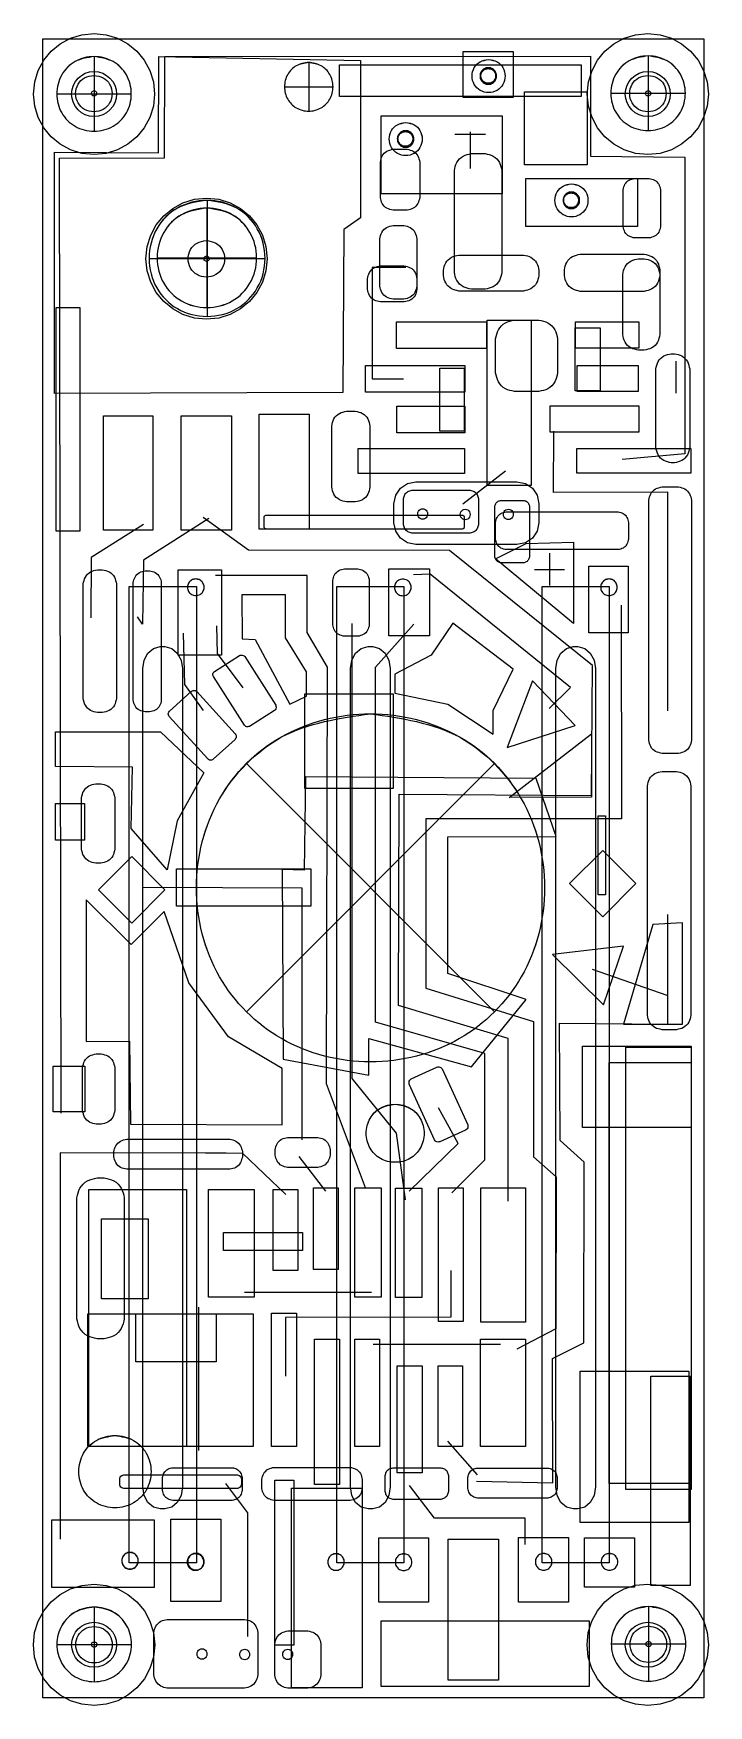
# Model space of a CAD drawing. Extents: x -21 to 20, y -50 to 50.
import ezdxf

# ---------------------------------------------------------------- set-up
doc = ezdxf.new("R2010")
doc.units = 0
for name, color, linetype in [('3d_parts', 7, 'CONTINUOUS'), ('CaseOpenings', 7, 'CONTINUOUS'), ('copper', 7, 'CONTINUOUS'), ('holes', 7, 'CONTINUOUS'), ('pcbBorder', 7, 'CONTINUOUS')]:
    doc.layers.add(name, color=color, linetype=linetype)

msp = doc.modelspace()

# ---------------------------------------------------------------- linework, layer by layer
at = {"layer": '3d_parts', "color": 2}
for points in [[(-10.771737, -41.853474), (-14.817866, -41.853474), (-14.817866, 17.030029), (-10.771737, 17.030029)], [(1.751195, -41.853474), (-2.294935, -41.853474), (-2.294935, 17.030029), (1.751195, 17.030029)], [(14.1346, -41.853474), (10.08847, -41.853474), (10.08847, 17.030029), (14.1346, 17.030029)]]:
    msp.add_lwpolyline(points, close=True, dxfattribs=at)
at = {"layer": 'CaseOpenings', "color": 1}
for points in [[(-6.500282, 36.813694), (-6.574553, 36.076989), (-6.787558, 35.390792), (-7.1246, 34.769842), (-7.570984, 34.228822), (-8.112004, 33.782443), (-8.732954, 33.445391), (-9.419149, 33.232375), (-10.155881, 33.158106), (-10.89261, 33.232375), (-11.578799, 33.445391), (-12.199755, 33.782443), (-12.740769, 34.228822), (-13.187153, 34.769842), (-13.524195, 35.390792), (-13.7372, 36.076989), (-13.811471, 36.813694), (-13.7372, 37.550427), (-13.524195, 38.236623), (-13.187153, 38.857574), (-12.740769, 39.398594), (-12.199755, 39.844998), (-11.578799, 40.182025), (-10.89261, 40.395041), (-10.155881, 40.469309), (-9.419149, 40.395041), (-8.732954, 40.182025), (-8.112004, 39.844998), (-7.570984, 39.398594), (-7.1246, 38.857574), (-6.787558, 38.236623), (-6.574553, 37.550427)], [(2.474007, 23.350796), (3.998968, 23.350796), (5.523928, 23.350796), (7.048887, 23.350796), (8.57385, 23.350796), (9.089745, 23.247132), (9.510144, 22.96416), (9.793123, 22.543764), (9.896766, 22.02788), (9.896766, 21.742818), (9.896766, 21.457756), (9.896766, 21.172694), (9.896766, 20.887632), (9.793123, 20.371747), (9.510144, 19.951351), (9.089745, 19.668379), (8.57385, 19.564715), (7.048887, 19.564715), (5.523928, 19.564715), (3.998968, 19.564715), (2.474007, 19.564715), (1.958111, 19.668379), (1.537713, 19.951351), (1.254733, 20.371747), (1.15109, 20.887632), (1.15109, 21.172694), (1.15109, 21.457756), (1.15109, 21.742818), (1.15109, 22.02788), (1.254733, 22.543764), (1.537713, 22.96416), (1.958111, 23.247132)], [(-12.949318, 13.41207), (-12.878782, 13.41207), (-12.808247, 13.41207), (-12.737712, 13.41207), (-12.667176, 13.41207), (-12.256195, 13.308406), (-11.921291, 13.025355), (-11.695859, 12.604852), (-11.613293, 12.088809), (-11.613293, -0.253074), (-11.613293, -12.59501), (-11.613293, -24.93692), (-11.613293, -37.278829), (-11.695859, -37.794846), (-11.921291, -38.215375), (-12.256195, -38.498426), (-12.667176, -38.602089), (-12.737712, -38.602089), (-12.808247, -38.602089), (-12.878782, -38.602089), (-12.949318, -38.602089), (-13.360299, -38.498426), (-13.695203, -38.215375), (-13.920635, -37.794846), (-14.003201, -37.278829), (-14.003201, -24.93692), (-14.003201, -12.59501), (-14.003201, -0.253074), (-14.003201, 12.088809), (-13.920635, 12.604852), (-13.695203, 13.025355), (-13.360299, 13.308406)], [(-0.414598, 13.412096), (-0.344063, 13.412096), (-0.273527, 13.412096), (-0.202992, 13.412096), (-0.132457, 13.412096), (0.278525, 13.308432), (0.613429, 13.025355), (0.838861, 12.604852), (0.921426, 12.088809), (0.921426, -0.2531), (0.921426, -12.59501), (0.921426, -24.936893), (0.921426, -37.278829), (0.838861, -37.794846), (0.613429, -38.215375), (0.278525, -38.498452), (-0.132457, -38.602116), (-0.202992, -38.602116), (-0.273527, -38.602116), (-0.344063, -38.602116), (-0.414598, -38.602116), (-0.825579, -38.498452), (-1.160483, -38.215375), (-1.385916, -37.794846), (-1.468481, -37.278829), (-1.468481, -24.936893), (-1.468481, -12.59501), (-1.468481, -0.2531), (-1.468481, 12.088809), (-1.385916, 12.604852), (-1.160483, 13.025355), (-0.825579, 13.308432)], [(11.970443, 13.41207), (12.040989, 13.41207), (12.111537, 13.41207), (12.182083, 13.41207), (12.252631, 13.41207), (12.66368, 13.308406), (12.99864, 13.025355), (13.22411, 12.604852), (13.306689, 12.088809), (13.306689, -0.2531), (13.306689, -12.59501), (13.306689, -24.936893), (13.306689, -37.278829), (13.22411, -37.794846), (12.99864, -38.215375), (12.66368, -38.498426), (12.252631, -38.602089), (12.182083, -38.602089), (12.111537, -38.602089), (12.040989, -38.602089), (11.970443, -38.602089), (11.559392, -38.498426), (11.224433, -38.215375), (10.998962, -37.794846), (10.916385, -37.278829), (10.916385, -24.936893), (10.916385, -12.59501), (10.916385, -0.2531), (10.916385, 12.088809), (10.998962, 12.604852), (11.224433, 13.025355), (11.559392, 13.308406)]]:
    msp.add_lwpolyline(points, close=True, dxfattribs=at)
at = {"layer": 'copper', "color": 7}
for points in [[(-0.865714, 48.77343), (-0.865714, 39.273504), (-1.865837, 38.573242), (-1.925809, 28.743469), (-19.335696, 28.673266), (-19.335696, 43.243301), (-13.065794, 43.203437), (-13.035808, 49.003441), (-0.865714, 48.77343), (-0.865714, 39.273504), (-1.865837, 38.573242), (-1.925809, 28.743469), (-19.335696, 28.673266), (-19.335696, 43.243301), (-13.065794, 43.203437), (-13.035808, 49.003441)], [(-16.945634, 49.003441)], [(-3.995903, 48.643255), (-3.995903, 48.643255)], [(-2.135711, 47.553175), (-2.135711, 48.503203), (12.454079, 48.503203), (12.454079, 46.6035), (-2.135711, 46.6035), (-2.135711, 47.553175), (-2.135711, 48.503203), (12.454079, 48.503203), (12.454079, 46.6035), (-2.135711, 46.6035)], [(5.324107, 49.313179), (8.333999, 49.313179), (8.333999, 46.533297), (5.324107, 46.533297), (5.324107, 49.313179), (8.333999, 49.313179), (8.333999, 46.533297), (5.324107, 46.533297)], [(6.864331, 48.823172), (6.864331, 48.823172)], [(16.484202, 49.043304)], [(-16.955864, 47.873496)], [(6.844223, 48.333517)], [(6.844223, 48.283423), (6.844223, 48.283423)], [(16.474324, 47.873496)], [(-16.945634, 46.943224)], [(9.034261, 46.873374), (12.804034, 46.873374), (12.804034, 42.473189), (9.034261, 42.473189), (9.034261, 46.873374), (12.804034, 46.873374), (12.804034, 42.473189), (9.034261, 42.473189)], [(16.484202, 46.943224)], [(0.374296, 45.433339), (7.684184, 45.433339), (7.684184, 40.723416), (0.374296, 40.723416), (0.374296, 45.433339), (7.684184, 45.433339), (7.684184, 40.723416), (0.374296, 40.723416)], [(1.844317, 44.483311), (1.844317, 44.483311)], [(1.854195, 44.533406)], [(1.864073, 45.023413), (1.864073, 45.023413)], [(9.114341, 41.643458), (15.854142, 41.643458), (15.854142, 38.753511), (9.114341, 38.753511), (9.114341, 41.643458), (15.854142, 41.643458), (15.854142, 38.753511), (9.114341, 38.753511)], [(11.844128, 40.783388), (11.844128, 40.783388)], [(11.854006, 40.833483)], [(11.864237, 41.32349), (11.864237, 41.32349)], [(-10.13563, 39.863346), (-10.13563, 39.863346)], [(-10.125753, 40.333245), (-10.125753, 40.333245)], [(-10.165616, 37.903319)], [(-10.155739, 36.973399)], [(-19.22563, 33.873549), (-17.795826, 33.873549), (-17.795826, 20.373486), (-19.22563, 20.373486), (-19.22563, 33.873549), (-17.795826, 33.873549), (-17.795826, 20.373486), (-19.22563, 20.373486)], [(1.304216, 32.203504), (1.304216, 33.003249), (6.734156, 33.003249), (6.734156, 31.403406), (1.304216, 31.403406), (1.304216, 32.203504), (1.304216, 33.003249), (6.734156, 33.003249), (6.734156, 31.403406), (1.304216, 31.403406)], [(6.784251, 33.113315), (9.424079, 33.113315), (9.424079, 23.133259), (6.784251, 23.133259), (6.784251, 33.113315), (9.424079, 33.113315), (9.424079, 23.133259), (6.784251, 23.133259)], [(12.844251, 32.633539), (13.584024, 32.633539), (13.584024, 28.833427), (12.094247, 28.833427), (12.094247, 32.633539), (12.844251, 32.633539), (13.584024, 32.633539), (13.584024, 28.833427), (12.094247, 28.833427), (12.094247, 32.633539)], [(12.104125, 32.213381), (12.104125, 33.003249), (15.934223, 33.003249), (15.934223, 31.423514), (12.104125, 31.423514), (12.104125, 32.213381), (12.104125, 33.003249), (15.934223, 33.003249), (15.934223, 31.423514), (12.104125, 31.423514)], [(-0.565854, 29.563322), (-0.565854, 30.36342), (5.434174, 30.36342), (5.434174, 28.763224), (-0.565854, 28.763224), (-0.565854, 29.563322), (-0.565854, 30.36342), (5.434174, 30.36342), (5.434174, 28.763224), (-0.565854, 28.763224)], [(12.204313, 29.58343), (12.204313, 30.373298), (15.894006, 30.373298), (15.894006, 28.793563), (12.204313, 28.793563), (12.204313, 29.58343), (12.204313, 30.373298), (15.894006, 30.373298), (15.894006, 28.793563), (12.204313, 28.793563)], [(4.664062, 30.203259), (5.39431, 30.203259), (5.39431, 26.4035), (3.924289, 26.4035), (3.924289, 30.203259), (4.664062, 30.203259), (5.39431, 30.203259), (5.39431, 26.4035), (3.924289, 26.4035), (3.924289, 30.203259)], [(-16.365669, 27.343298), (-13.395641, 27.343298), (-13.395641, 20.433459), (-16.365669, 20.433459), (-16.365669, 27.343298), (-13.395641, 27.343298), (-13.395641, 20.433459), (-16.365669, 20.433459)], [(-11.685732, 27.343298), (-8.645854, 27.343298), (-8.645854, 20.433459), (-11.685732, 20.433459), (-11.685732, 27.343298), (-8.645854, 27.343298), (-8.645854, 20.433459), (-11.685732, 20.433459)], [(-6.975808, 27.443486), (-3.965917, 27.443486), (-3.965917, 20.493431), (-6.975808, 20.493431), (-6.975808, 27.443486), (-3.965917, 27.443486), (-3.965917, 20.493431), (-6.975808, 20.493431)], [(1.334202, 27.113287), (1.334202, 27.913385), (5.434174, 27.913385), (5.434174, 26.313542), (1.334202, 26.313542), (1.334202, 27.113287), (1.334202, 27.913385), (5.434174, 27.913385), (5.434174, 26.313542), (1.334202, 26.313542)], [(1.334202, 27.113287), (1.334202, 27.913385), (5.434174, 27.913385), (5.434174, 26.313542), (1.334202, 26.313542), (1.334202, 27.113287), (1.334202, 27.913385), (5.434174, 27.913385), (5.434174, 26.313542), (1.334202, 26.313542)], [(10.574132, 27.133396), (10.574132, 27.933493), (15.934223, 27.933493), (15.934223, 26.343528), (10.574132, 26.343528), (10.574132, 27.133396), (10.574132, 27.933493), (15.934223, 27.933493), (15.934223, 26.343528), (10.574132, 26.343528)], [(-1.005767, 24.613511), (-1.005767, 25.373392), (5.404188, 25.373392), (5.404188, 23.863507), (-1.005767, 23.863507), (-1.005767, 24.613511), (-1.005767, 25.373392), (5.404188, 25.373392), (5.404188, 23.863507), (-1.005767, 23.863507)], [(12.194083, 24.623389), (12.194083, 25.373392), (19.064058, 25.373392), (19.064058, 23.883263), (12.194083, 23.883263), (12.194083, 24.623389), (12.194083, 25.373392), (19.064058, 25.373392), (19.064058, 23.883263), (12.194083, 23.883263)], [(2.884303, 21.733441)], [(5.454282, 21.703455)], [(8.054247, 21.703455)], [(11.974303, 19.703563), (11.974303, 14.803494), (7.284135, 18.703441), (9.134097, 19.633361), (11.974303, 19.703563), (11.974303, 14.803494), (7.284135, 18.703441), (9.134097, 19.633361)], [(12.904223, 18.263528), (15.274177, 18.263528), (15.274177, 14.253515), (12.904223, 14.253515), (12.904223, 18.263528), (15.274177, 18.263528), (15.274177, 14.253515), (12.904223, 14.253515)], [(-11.875878, 18.053273), (-9.255805, 18.053273), (-9.255805, 12.89356), (-11.875878, 12.89356), (-11.875878, 18.053273), (-9.255805, 18.053273), (-9.255805, 12.89356), (-11.875878, 12.89356)], [(-10.805906, 17.493417)], [(0.844195, 18.103368), (3.304108, 18.103368), (3.304108, 14.05349), (0.844195, 14.05349), (0.844195, 18.103368), (3.304108, 18.103368), (3.304108, 14.05349), (0.844195, 14.05349)], [(1.684156, 17.483539)], [(14.124125, 17.493417)], [(-5.395721, 16.533511), (-8.035903, 16.533511), (-8.005917, 13.873574), (-7.225927, 13.833357), (-5.125847, 9.93341), (-4.125725, 10.433295), (-4.125725, 11.893438), (-5.395721, 13.933546), (-5.395721, 16.533511), (-8.035903, 16.533511), (-8.005917, 13.873574), (-7.225927, 13.833357), (-5.125847, 9.93341), (-4.125725, 10.433295), (-4.125725, 11.893438), (-5.395721, 13.933546)], [(8.333999, 12.043368), (4.704279, 14.83348), (3.404296, 12.903438), (1.204027, 11.743508), (1.204027, 10.603333), (4.404066, 9.93341), (7.134205, 8.133543), (7.134205, 9.563347), (8.333999, 12.043368), (4.704279, 14.83348), (3.404296, 12.903438), (1.204027, 11.743508), (1.204027, 10.603333), (4.404066, 9.93341), (7.134205, 8.133543), (7.134205, 9.563347)], [(7.984045, 7.323567), (12.084017, 8.653536), (9.514038, 11.353336), (7.984045, 7.323567), (12.084017, 8.653536), (9.514038, 11.353336)], [(-1.565623, 4.863302), (-4.235791, 4.863302), (-4.235791, 10.563469), (1.094314, 10.563469), (1.094314, 4.863302)], [(-0.265641, 9.363322), (-0.265641, 9.363322)], [(-12.925742, 8.273595), (-10.325777, 5.803452), (-11.93585, 2.903626), (-12.535924, -0.056524), (-14.695623, 2.433375), (-14.625773, 6.133298), (-19.265847, 6.173515), (-19.265847, 8.273595), (-12.925742, 8.273595), (-10.325777, 5.803452), (-11.93585, 2.903626), (-12.535924, -0.056524), (-14.695623, 2.433375), (-14.625773, 6.133298), (-19.265847, 6.173515), (-19.265847, 8.273595)], [(13.064031, 8.14342), (13.064031, 4.333431), (8.104341, 4.303445), (13.064031, 8.14342), (13.064031, 4.333431), (8.104341, 4.303445)], [(9.73417, 5.463375), (-4.195927, 5.563564), (-4.265777, -0.066401), (-5.595746, -0.036415), (-5.525896, -11.466384), (-0.36583, -12.43652), (-0.36583, -10.236604), (5.834223, -11.936635), (9.134097, -7.866649), (4.404066, -6.29644), (4.404066, 1.93349), (10.934317, 1.963476)], [(-18.395899, 3.943612), (-17.525599, 3.943612), (-17.525599, 1.743344), (-19.265847, 1.743344), (-19.265847, 3.943612), (-18.395899, 3.943612), (-17.525599, 3.943612), (-17.525599, 1.743344), (-19.265847, 1.743344), (-19.265847, 3.943612)], [(13.69409, 3.203487), (13.9241, 3.203487), (13.9241, -1.556531), (13.464079, -1.556531), (13.464079, 3.203487), (13.69409, 3.203487), (13.9241, 3.203487), (13.9241, -1.556531), (13.464079, -1.556531), (13.464079, 3.203487)], [(13.744184, 1.113637), (11.734062, -0.886607), (13.744184, -2.896377), (15.744076, -0.886607), (13.744184, 1.113637), (11.734062, -0.886607), (13.744184, -2.896377), (15.744076, -0.886607)], [(-14.665637, 0.743574), (-16.675759, -1.25667), (-14.665637, -3.26644), (-12.665746, -1.25667), (-14.665637, 0.743574), (-16.675759, -1.25667), (-14.665637, -3.26644), (-12.665746, -1.25667)], [(-7.915606, -2.236684), (-11.965836, -2.236684), (-11.965836, 0.003448), (-3.865728, 0.003448), (-3.865728, -2.236684)], [(-12.705609, -2.556653), (-14.705854, -4.556545), (-17.425763, -1.866621), (-17.425763, -10.406642), (-14.80569, -10.396412), (-14.73584, -15.396317), (-5.595746, -15.426656), (-5.595746, -12.036471), (-8.82577, -10.136415), (-11.225711, -6.866527), (-12.705609, -2.556653), (-14.705854, -4.556545), (-17.425763, -1.866621), (-17.425763, -10.406642), (-14.80569, -10.396412), (-14.73584, -15.396317), (-5.595746, -15.426656), (-5.595746, -12.036471), (-8.82577, -10.136415), (-11.225711, -6.866527)], [(16.764306, -3.356398), (15.004303, -9.366656), (18.564174, -9.366656), (18.564174, -3.256562), (16.764306, -3.356398), (15.004303, -9.366656), (18.564174, -9.366656), (18.564174, -3.256562)], [(10.714184, -5.156618), (13.794278, -8.186618), (15.004303, -4.65638), (10.714184, -5.156618), (13.794278, -8.186618), (15.004303, -4.65638)], [(15.804048, -10.696625), (19.074289, -10.696625), (19.074289, -15.596342), (12.53416, -15.596342), (12.53416, -10.696625), (15.804048, -10.696625), (19.074289, -10.696625), (19.074289, -15.596342), (12.53416, -15.596342), (12.53416, -10.696625)], [(17.10403, -10.756597), (19.074289, -10.756597), (19.074289, -37.436401), (15.134125, -37.436401), (15.134125, -10.756597), (17.10403, -10.756597), (19.074289, -10.756597), (19.074289, -37.436401), (15.134125, -37.436401), (15.134125, -10.756597)], [(-18.455871, -14.646314), (-19.415777, -14.646314), (-19.415777, -11.896419), (-17.505843, -11.896419), (-17.505843, -14.646314), (-18.455871, -14.646314), (-19.415777, -14.646314), (-19.415777, -11.896419), (-17.505843, -11.896419), (-17.505843, -14.646314)], [(16.604146, -11.666408), (19.074289, -11.666408), (19.074289, -37.066338), (14.134003, -37.066338), (14.134003, -11.666408), (16.604146, -11.666408), (19.074289, -11.666408), (19.074289, -37.066338), (14.134003, -37.066338), (14.134003, -11.666408)], [(1.224136, -14.196523), (1.224136, -14.196523)], [(-14.315683, -19.336481), (-11.365763, -19.336481), (-11.365763, -34.836436), (-17.265602, -34.836436), (-17.265602, -19.336481), (-14.315683, -19.336481), (-11.365763, -19.336481), (-11.365763, -34.836436), (-17.265602, -34.836436), (-17.265602, -19.336481)], [(-8.665609, -19.336481), (-7.275669, -19.336481), (-7.275669, -25.836394), (-10.045672, -25.836394), (-10.045672, -19.336481), (-8.665609, -19.336481), (-7.275669, -19.336481), (-7.275669, -25.836394), (-10.045672, -25.836394), (-10.045672, -19.336481)], [(-5.395721, -19.336481), (-4.645718, -19.336481), (-4.645718, -24.216443), (-6.135847, -24.216443), (-6.135847, -19.336481), (-5.395721, -19.336481), (-4.645718, -19.336481), (-4.645718, -24.216443), (-6.135847, -24.216443), (-6.135847, -19.336481)], [(-2.965795, -19.236646), (-2.215791, -19.236646), (-2.215791, -24.166349), (-3.70592, -24.166349), (-3.70592, -19.236646), (-2.965795, -19.236646), (-2.215791, -19.236646), (-2.215791, -24.166349), (-3.70592, -24.166349), (-3.70592, -19.236646)], [(-0.415924, -19.236646), (0.384174, -19.236646), (0.384174, -25.836394), (-1.215669, -25.836394), (-1.215669, -19.236646), (-0.415924, -19.236646), (0.384174, -19.236646), (0.384174, -25.836394), (-1.215669, -25.836394), (-1.215669, -19.236646)], [(2.034111, -19.256401), (2.834209, -19.256401), (2.834209, -25.856502), (1.234366, -25.856502), (1.234366, -19.256401), (2.034111, -19.256401), (2.834209, -19.256401), (2.834209, -25.856502), (1.234366, -25.856502), (1.234366, -19.256401)], [(4.584335, -19.236646), (5.324107, -19.236646), (5.324107, -27.296537), (3.834331, -27.296537), (3.834331, -19.236646), (4.584335, -19.236646), (5.324107, -19.236646), (5.324107, -27.296537), (3.834331, -27.296537), (3.834331, -19.236646)], [(7.744156, -19.236646), (9.084003, -19.236646), (9.084003, -27.336401), (6.39408, -27.336401), (6.39408, -19.236646), (7.744156, -19.236646), (9.084003, -19.236646), (9.084003, -27.336401), (6.39408, -27.336401), (6.39408, -19.236646)], [(-15.085794, -21.096485), (-13.675745, -21.096485), (-13.675745, -25.936583), (-16.485613, -25.936583), (-16.485613, -21.096485), (-15.085794, -21.096485), (-13.675745, -21.096485), (-13.675745, -25.936583), (-16.485613, -25.936583), (-16.485613, -21.096485)], [(-6.745798, -23.006418), (-9.135861, -23.006418), (-9.135861, -21.936446), (-4.365966, -21.936446), (-4.365966, -23.006418)], [(-12.335899, -26.836516), (-7.345871, -26.836516), (-7.345871, -34.836436), (-17.315697, -34.836436), (-17.315697, -26.836516), (-12.335899, -26.836516), (-7.345871, -26.836516), (-7.345871, -34.836436), (-17.315697, -34.836436), (-17.315697, -26.836516)], [(-11.995822, -26.826286), (-9.585651, -26.826286), (-9.585651, -29.726464), (-14.415871, -29.726464), (-14.415871, -26.826286), (-11.995822, -26.826286), (-9.585651, -26.826286), (-9.585651, -29.726464), (-14.415871, -29.726464), (-14.415871, -26.826286)], [(-5.49591, -26.7963), (-4.735676, -26.7963), (-4.735676, -34.836436), (-6.245913, -34.836436), (-6.245913, -26.7963), (-5.49591, -26.7963), (-4.735676, -26.7963), (-4.735676, -34.836436), (-6.245913, -34.836436), (-6.245913, -26.7963)], [(-2.895945, -28.366509), (-2.135711, -28.366509), (-2.135711, -37.13654), (-3.645948, -37.13654), (-3.645948, -28.366509), (-2.895945, -28.366509), (-2.135711, -28.366509), (-2.135711, -37.13654), (-3.645948, -37.13654), (-3.645948, -28.366509)], [(-0.465665, -28.366509), (0.274108, -28.366509), (0.274108, -34.836436), (-1.215669, -34.836436), (-1.215669, -28.366509), (-0.465665, -28.366509), (0.274108, -28.366509), (0.274108, -34.836436), (-1.215669, -34.836436), (-1.215669, -28.366509)], [(7.734279, -28.366509), (9.084003, -28.366509), (9.084003, -34.836436), (6.374324, -34.836436), (6.374324, -28.366509), (7.734279, -28.366509), (9.084003, -28.366509), (9.084003, -34.836436), (6.374324, -34.836436), (6.374324, -28.366509)], [(2.104314, -29.976583), (2.854317, -29.976583), (2.854317, -36.436279), (1.34408, -36.436279), (1.34408, -29.976583), (2.104314, -29.976583), (2.854317, -29.976583), (2.854317, -36.436279), (1.34408, -36.436279), (1.34408, -29.976583)], [(4.554349, -29.976583), (5.284244, -29.976583), (5.284244, -34.836436), (3.814223, -34.836436), (3.814223, -29.976583), (4.554349, -29.976583), (5.284244, -29.976583), (5.284244, -34.836436), (3.814223, -34.836436), (3.814223, -29.976583)], [(15.663996, -30.296551), (18.934236, -30.296551), (18.934236, -39.426415), (12.394107, -39.426415), (12.394107, -30.296551), (15.663996, -30.296551), (18.934236, -30.296551), (18.934236, -39.426415), (12.394107, -39.426415), (12.394107, -30.296551)], [(17.834278, -30.596411), (19.024195, -30.596411), (19.024195, -43.226526), (16.65424, -43.226526), (16.65424, -30.596411), (17.834278, -30.596411), (19.024195, -30.596411), (19.024195, -43.226526), (16.65424, -43.226526), (16.65424, -30.596411)], [(-15.685868, -34.17639)], [(-6.035658, -36.866313), (-4.895836, -36.866313), (-4.895836, -46.816383), (-6.035658, -46.816383), (-6.035658, -36.866313), (-4.895836, -36.866313), (-4.895836, -46.816383), (-6.035658, -46.816383)], [(-5.025658, -37.346443), (-0.775756, -37.346443), (-0.775756, -49.40647), (-5.025658, -49.40647), (-5.025658, -37.346443), (-0.775756, -37.346443), (-0.775756, -49.40647), (-5.025658, -49.40647)], [(-19.495857, -39.266254), (-13.325791, -39.266254), (-13.325791, -43.33624), (-19.495857, -43.33624), (-19.495857, -39.266254), (-13.325791, -39.266254), (-13.325791, -43.33624), (-19.495857, -43.33624)], [(-12.305913, -39.216513), (-9.295669, -39.216513), (-9.295669, -44.19631), (-12.305913, -44.19631), (-12.305913, -39.216513), (-9.295669, -39.216513), (-9.295669, -44.19631), (-12.305913, -44.19631)], [(0.234244, -40.346457), (3.244135, -40.346457), (3.244135, -44.236526), (0.234244, -44.236526), (0.234244, -40.346457), (3.244135, -40.346457), (3.244135, -44.236526), (0.234244, -44.236526)], [(8.664198, -40.326348), (11.67409, -40.326348), (11.67409, -44.236526), (8.664198, -44.236526), (8.664198, -40.326348), (11.67409, -40.326348), (11.67409, -44.236526), (8.664198, -44.236526)], [(12.654104, -40.346457), (15.663996, -40.346457), (15.663996, -43.326362), (12.654104, -43.326362), (12.654104, -40.346457), (15.663996, -40.346457), (15.663996, -43.326362), (12.654104, -43.326362)], [(-14.775704, -41.226282)], [(-14.775704, -41.236512)], [(-10.825662, -41.306362)], [(-10.795676, -41.286254)], [(-2.345966, -41.306362)], [(1.734251, -41.31624)], [(5.934059, -40.436415), (7.454174, -40.436415), (7.454174, -48.926341), (4.424174, -48.926341), (4.424174, -40.436415), (5.934059, -40.436415), (7.454174, -40.436415), (7.454174, -48.926341), (4.424174, -48.926341), (4.424174, -40.436415)], [(10.184313, -41.296485)], [(14.154111, -41.296485)], [(-16.935756, -44.526509)], [(6.654076, -45.35624), (12.934209, -45.35624), (12.934209, -49.32639), (0.374296, -49.32639), (0.374296, -45.35624), (6.654076, -45.35624), (12.934209, -45.35624), (12.934209, -49.32639), (0.374296, -49.32639), (0.374296, -45.35624)], [(16.514188, -44.496523)], [(-16.945634, -45.696317)], [(16.50431, -45.666331)], [(-16.935756, -46.626236)], [(-10.425613, -47.036516)], [(-7.855634, -47.066502)], [(-5.255669, -47.066502)], [(16.514188, -46.59625)]]:
    msp.add_lwpolyline(points, close=True, dxfattribs=at)
for points in [[(-18.92577, -14.726394), (-19.025606, 42.873238), (-12.695732, 42.893346), (-12.665746, 49.003441), (13.014289, 49.033427), (13.014289, 43.003413), (18.704226, 42.93321), (18.704226, 25.033315), (14.913992, 24.693238)], [(-3.985672, 48.643255), (-3.985672, 45.703214)], [(-5.455693, 47.173235), (-2.515651, 47.173235)], [(1.094314, 43.413339), (1.944153, 43.413339)], [(1.094314, 43.413339), (1.944153, 43.413339)], [(0.33408, 40.503284), (0.33408, 42.643228)], [(0.33408, 40.503284), (0.33408, 42.643228)], [(2.704034, 42.643228), (2.704034, 40.503284)], [(2.704034, 42.643228), (2.704034, 40.503284)], [(5.824345, 43.153343), (6.644198, 43.153343)], [(5.824345, 43.153343), (6.644198, 43.153343)], [(4.794237, 35.993385), (4.794237, 42.123235)], [(4.794237, 35.993385), (4.794237, 42.123235)], [(7.664076, 42.123235), (7.664076, 35.993385)], [(7.664076, 42.123235), (7.664076, 35.993385)], [(15.674226, 41.653336), (16.544174, 41.653336)], [(15.674226, 41.653336), (16.544174, 41.653336)], [(14.984195, 38.74328), (14.984195, 40.973535)], [(14.984195, 38.74328), (14.984195, 40.973535)], [(17.223975, 40.973535), (17.223975, 38.74328)], [(17.223975, 40.973535), (17.223975, 38.74328)], [(-10.13563, 39.863346), (-10.13563, 33.853441)], [(-10.125753, 40.333245), (-10.125753, 33.323217)], [(1.944153, 39.743402), (1.094314, 39.743402)], [(1.944153, 39.743402), (1.094314, 39.743402)], [(1.094314, 38.813483), (1.744129, 38.813483)], [(1.094314, 38.813483), (1.744129, 38.813483)], [(0.294216, 35.163301), (0.294216, 38.013385)], [(0.294216, 35.163301), (0.294216, 38.013385)], [(2.534349, 38.013385), (2.534349, 35.163301)], [(2.534349, 38.013385), (2.534349, 35.163301)], [(16.544174, 38.063479), (15.674226, 38.063479)], [(16.544174, 38.063479), (15.674226, 38.063479)], [(-13.625651, 36.833346), (-6.615623, 36.833346)], [(-13.135644, 36.863333), (-7.125739, 36.863333)], [(0.33408, 36.383203), (1.764237, 36.383203)], [(0.33408, 36.383203), (1.764237, 36.383203)], [(5.064111, 37.033371), (8.974289, 37.033371)], [(5.064111, 37.033371), (8.974289, 37.033371)], [(12.394107, 37.083465), (16.244313, 37.083465)], [(12.394107, 37.083465), (16.244313, 37.083465)], [(15.914114, 36.813238), (16.244313, 36.813238)], [(15.914114, 36.813238), (16.244313, 36.813238)], [(-0.44591, 34.973507), (-0.44591, 35.603214)], [(-0.44591, 34.973507), (-0.44591, 35.603214)], [(1.874303, 36.27349), (-0.165805, 36.27349), (-0.165805, 29.563322), (1.734251, 29.563322)], [(2.534349, 35.603214), (2.534349, 34.973507)], [(2.534349, 35.603214), (2.534349, 34.973507)], [(4.134191, 35.79336), (4.134191, 36.113329)], [(4.134191, 35.79336), (4.134191, 36.113329)], [(9.894331, 36.113329), (9.894331, 35.79336)], [(9.894331, 36.113329), (9.894331, 35.79336)], [(11.434202, 35.803238), (11.434202, 36.133437)], [(11.434202, 35.803238), (11.434202, 36.133437)], [(14.954209, 32.243368), (14.954209, 35.853333)], [(14.954209, 32.243368), (14.954209, 35.853333)], [(17.193989, 36.133437), (17.193989, 35.803238)], [(17.193989, 36.133437), (17.193989, 35.803238)], [(17.193989, 35.853333), (17.193989, 32.243368)], [(17.193989, 35.853333), (17.193989, 32.243368)], [(1.744129, 34.373434), (1.094314, 34.373434)], [(1.744129, 34.373434), (1.094314, 34.373434)], [(8.974289, 34.863441), (5.064111, 34.863441)], [(8.974289, 34.863441), (5.064111, 34.863441)], [(6.644198, 34.973507), (5.824345, 34.973507)], [(6.644198, 34.973507), (5.824345, 34.973507)], [(16.244313, 34.843333), (12.394107, 34.843333)], [(16.244313, 34.843333), (12.394107, 34.843333)], [(1.764237, 34.203395), (0.33408, 34.203395)], [(1.764237, 34.203395), (0.33408, 34.203395)], [(8.42431, 33.113315), (9.894331, 33.113315)], [(8.42431, 33.113315), (9.894331, 33.113315)], [(7.284135, 29.933385), (7.284135, 31.973493)], [(7.284135, 29.933385), (7.284135, 31.973493)], [(11.024275, 31.973493), (11.024275, 29.933385)], [(11.024275, 31.973493), (11.024275, 29.933385)], [(16.244313, 31.29334), (15.914114, 31.29334)], [(16.244313, 31.29334), (15.914114, 31.29334)], [(17.88402, 31.083437), (18.074167, 31.083437)], [(17.88402, 31.083437), (18.074167, 31.083437)], [(16.9541, 25.423486), (16.9541, 30.163395)], [(16.9541, 25.423486), (16.9541, 30.163395)], [(18.994209, 30.163395), (18.994209, 25.423486)], [(18.994209, 30.163395), (18.994209, 25.423486)], [(9.894331, 28.803441), (8.42431, 28.803441)], [(9.894331, 28.803441), (8.42431, 28.803441)], [(-1.705676, 27.613525), (-1.185683, 27.613525)], [(-1.705676, 27.613525), (-1.185683, 27.613525)], [(-2.605962, 23.033424), (-2.605962, 26.713238)], [(-2.605962, 23.033424), (-2.605962, 26.713238)], [(-0.295627, 26.713238), (-0.295627, 23.033424)], [(-0.295627, 26.713238), (-0.295627, 23.033424)], [(17.674118, 9.533361), (17.674118, 22.733563), (10.774156, 22.703577), (10.804142, 26.4035)], [(18.074167, 24.503444), (17.88402, 24.503444)], [(18.074167, 24.503444), (17.88402, 24.503444)], [(7.874331, 24.00356), (5.304352, 22.003315)], [(1.734251, 20.763305), (1.734251, 22.35327)], [(1.734251, 20.763305), (1.734251, 22.35327)], [(2.234135, 22.843277), (5.754142, 22.843277)], [(2.234135, 22.843277), (5.754142, 22.843277)], [(6.244149, 22.35327), (6.244149, 20.763305)], [(6.244149, 22.35327), (6.244149, 20.763305)], [(7.624212, 22.233326), (8.954181, 22.233326)], [(7.624212, 22.233326), (8.954181, 22.233326)], [(16.524065, 7.76348), (16.524065, 22.243556)], [(16.524065, 7.76348), (16.524065, 22.243556)], [(17.324163, 23.043301), (18.314055, 23.043301)], [(17.324163, 23.043301), (18.314055, 23.043301)], [(19.104275, 22.243556), (19.104275, 7.76348)], [(19.104275, 22.243556), (19.104275, 7.76348)], [(8.034139, -20.036391), (8.034139, -10.226373), (1.434038, -8.236359), (1.474254, 4.503469), (13.074261, 4.433619), (13.134233, 12.263501), (4.504254, 19.203326), (-7.625623, 19.233312), (-10.365641, 21.20357)], [(-6.685826, 20.633483), (-6.685826, 21.223326)], [(-6.685826, 20.633483), (-6.685826, 21.223326)], [(-6.555651, 21.34327), (5.274013, 21.34327)], [(-6.555651, 21.34327), (5.274013, 21.34327)], [(-1.185683, 22.143368), (-1.705676, 22.143368)], [(-1.185683, 22.143368), (-1.705676, 22.143368)], [(5.39431, 21.223326), (5.39431, 20.633483)], [(5.39431, 21.223326), (5.39431, 20.633483)], [(7.234041, 18.853371), (7.234041, 21.853385)], [(7.234041, 18.853371), (7.234041, 21.853385)], [(7.914195, 21.533417), (14.674104, 21.533417)], [(7.914195, 21.533417), (14.674104, 21.533417)], [(9.334121, 21.853385), (9.334121, 18.853371)], [(9.334121, 21.853385), (9.334121, 18.853371)], [(-13.965728, 20.773535), (-17.125903, 18.783521), (-17.13578, 15.14357)], [(-10.025917, 21.143245), (-13.965728, 18.633591), (-14.0257, 14.773508), (-14.325913, 15.203542)], [(5.274013, 20.503308), (-6.555651, 20.503308)], [(5.274013, 20.503308), (-6.555651, 20.503308)], [(5.754142, 20.26342), (2.234135, 20.26342)], [(5.754142, 20.26342), (2.234135, 20.26342)], [(7.274258, 19.903588), (7.274258, 20.903357)], [(7.274258, 19.903588), (7.274258, 20.903357)], [(15.304163, 20.903357), (15.304163, 19.903588)], [(15.304163, 20.903357), (15.304163, 19.903588)], [(14.674104, 19.263298), (7.914195, 19.263298)], [(14.674104, 19.263298), (7.914195, 19.263298)], [(8.954181, 18.463553), (7.624212, 18.463553)], [(8.954181, 18.463553), (7.624212, 18.463553)], [(-17.595801, 10.283364), (-17.595801, 17.193556)], [(-17.595801, 10.283364), (-17.595801, 17.193556)], [(-16.745609, 18.043396), (-16.445749, 18.043396)], [(-16.745609, 18.043396), (-16.445749, 18.043396)], [(-15.59591, 17.193556), (-15.59591, 10.283364)], [(-15.59591, 17.193556), (-15.59591, 10.283364)], [(-14.575679, 10.183529), (-14.575679, 17.263406)], [(-14.575679, 10.183529), (-14.575679, 17.263406)], [(-13.855662, 17.983424), (-13.595665, 17.983424)], [(-13.855662, 17.983424), (-13.595665, 17.983424)], [(-12.885878, 17.263406), (-12.885878, 10.183529)], [(-12.885878, 17.263406), (-12.885878, 10.183529)], [(-0.565854, -19.236646), (-2.925931, -12.966391), (-2.865959, 12.173542), (-4.095739, 14.263392), (-4.095739, 17.703319), (-9.625868, 17.703319)], [(-2.545637, 14.733291), (-2.545637, 17.403459)], [(-2.545637, 14.733291), (-2.545637, 17.403459)], [(-1.83585, 18.103368), (-1.035753, 18.103368)], [(-1.83585, 18.103368), (-1.035753, 18.103368)], [(-0.335844, 17.403459), (-0.335844, 14.733291)], [(-0.335844, 17.403459), (-0.335844, 14.733291)], [(10.51416, 9.673413), (11.794034, 10.94341), (3.334094, 17.773521), (2.334324, 17.743535)], [(14.864251, 15.903452), (14.874128, 3.033448), (3.074097, 3.033448), (3.074097, -7.196373), (9.57401, -9.196618), (9.57401, -17.366576), (10.934317, -18.56637), (10.924086, -27.73645), (8.57424, -28.966583)], [(-11.565787, 14.233406), (-11.495938, 11.133556), (-10.365641, 9.563347)], [(-9.565896, 14.663441), (-9.525679, 12.993396), (-7.9657, 10.933532)], [(-1.395938, 14.803494), (-1.395938, -12.636544), (1.27423, -15.936419), (1.834087, -19.966541)], [(4.634076, -19.536506), (6.634321, -17.536614), (6.634321, -11.136537), (0.034219, -9.236482), (0.034219, 3.263459), (0.034219, 12.163312), (2.344202, 14.763277)], [(-1.035753, 14.033382), (-1.83585, 14.033382)], [(-1.035753, 14.033382), (-1.83585, 14.033382)], [(-9.675609, 11.913546), (-8.175955, 12.873452)], [(-9.675609, 11.913546), (-8.175955, 12.873452)], [(-7.855634, 12.81348), (-5.985917, 9.883315)], [(-7.855634, 12.81348), (-5.985917, 9.883315)], [(-7.875742, 8.673291), (-9.745812, 11.603455)], [(-7.875742, 8.673291), (-9.745812, 11.603455)], [(-12.395871, 9.513605), (-11.07578, 10.713399)], [(-12.395871, 9.513605), (-11.07578, 10.713399)], [(-10.745934, 10.703522), (-8.425721, 8.153298)], [(-10.745934, 10.703522), (-8.425721, 8.153298)], [(-16.445749, 9.433525), (-16.745609, 9.433525)], [(-16.445749, 9.433525), (-16.745609, 9.433525)], [(-13.595665, 9.473389), (-13.855662, 9.473389)], [(-13.595665, 9.473389), (-13.855662, 9.473389)], [(-10.085889, 6.633536), (-12.405749, 9.193284)], [(-10.085889, 6.633536), (-12.405749, 9.193284)], [(-6.055767, 9.563347), (-7.565651, 8.603441)], [(-6.055767, 9.563347), (-7.565651, 8.603441)], [(-8.435952, 7.813574), (-9.75569, 6.613427)], [(-8.435952, 7.813574), (-9.75569, 6.613427)], [(7.224163, 6.353431), (-7.755798, -8.626531)], [(7.224163, -8.626531), (-7.755798, 6.353431)], [(18.314055, 6.973612), (17.324163, 6.973612)], [(18.314055, 6.973612), (17.324163, 6.973612)], [(-16.845798, 5.143406), (-16.545585, 5.143406)], [(-16.845798, 5.143406), (-16.545585, 5.143406)], [(17.324163, 5.883532), (18.194111, 5.883532)], [(17.324163, 5.883532), (18.194111, 5.883532)], [(-17.695637, 1.193365), (-17.695637, 4.293567)], [(-17.695637, 1.193365), (-17.695637, 4.293567)], [(-15.695745, 4.293567), (-15.695745, 1.193365)], [(-15.695745, 4.293567), (-15.695745, 1.193365)], [(16.443985, -8.826555), (16.443985, 5.013585)], [(16.443985, -8.826555), (16.443985, 5.013585)], [(19.064058, 5.013585), (19.064058, -8.826555)], [(19.064058, 5.013585), (19.064058, -8.826555)], [(-16.545585, 0.343525), (-16.845798, 0.343525)], [(-16.545585, 0.343525), (-16.845798, 0.343525)], [(-4.385721, -16.336468), (-4.395952, -1.166359), (-14.005592, -1.126496)], [(6.134083, -36.936516), (10.734293, -37.036352), (10.724062, -29.536317), (12.60401, -28.586289), (12.633996, -17.696422), (11.174205, -16.376331), (11.134341, -9.296454), (17.683996, -9.356426), (17.683996, -2.756677)], [(17.634254, -7.626408), (13.134233, -6.056552)], [(18.194111, -9.696503), (17.324163, -9.696503)], [(18.194111, -9.696503), (17.324163, -9.696503)], [(-17.635665, -14.576464), (-17.635665, -11.986377)], [(-17.635665, -14.576464), (-17.635665, -11.986377)], [(-16.815812, -11.156646), (-16.515599, -11.156646)], [(-16.815812, -11.156646), (-16.515599, -11.156646)], [(-15.695745, -11.986377), (-15.695745, -14.576464)], [(-15.695745, -11.986377), (-15.695745, -14.576464)], [(2.194272, -12.656653), (3.74402, -11.956391)], [(2.194272, -12.656653), (3.74402, -11.956391)], [(4.064342, -12.066457), (5.604212, -15.436534)], [(4.064342, -12.066457), (5.604212, -15.436534)], [(3.604321, -16.346345), (2.074328, -12.976621)], [(3.604321, -16.346345), (2.074328, -12.976621)], [(2.064097, -19.436317), (5.034125, -16.566478), (3.834331, -14.406426)], [(-16.515599, -15.396317), (-16.815812, -15.396317)], [(-16.515599, -15.396317), (-16.815812, -15.396317)], [(5.474038, -15.756502), (3.924289, -16.456412)], [(5.474038, -15.756502), (3.924289, -16.456412)], [(-8.965822, -17.136565), (-18.99562, -17.126335), (-18.99562, -40.436415)], [(-15.74584, -17.346467), (-15.74584, -17.066363)], [(-15.74584, -17.346467), (-15.74584, -17.066363)], [(-14.975728, -16.306481), (-8.75592, -16.306481)], [(-14.975728, -16.306481), (-8.75592, -16.306481)], [(-5.365735, -19.636342), (-7.995686, -17.136565), (-10.195602, -17.156321)], [(-7.995686, -17.066363), (-7.995686, -17.346467)], [(-7.995686, -17.066363), (-7.995686, -17.346467)], [(-6.015903, -17.256509), (-6.015903, -16.936541)], [(-6.015903, -17.256509), (-6.015903, -16.936541)], [(-5.265899, -16.196415), (-3.445924, -16.196415)], [(-5.265899, -16.196415), (-3.445924, -16.196415)], [(-2.705798, -16.936541), (-2.705798, -17.256509)], [(-2.705798, -16.936541), (-2.705798, -17.256509)], [(-8.75592, -18.116579), (-14.975728, -18.116579)], [(-8.75592, -18.116579), (-14.975728, -18.116579)], [(-3.445924, -18.006513), (-5.265899, -18.006513)], [(-3.445924, -18.006513), (-5.265899, -18.006513)], [(-2.965795, -19.436317), (-4.565637, -17.33659)], [(-16.765717, -18.636572), (-16.325805, -18.636572)], [(-17.975742, -27.136377), (-17.975742, -19.836366)], [(-15.125658, -19.836366), (-15.125658, -27.136377)], [(4.584335, -24.216443), (4.584335, -27.046418), (-5.395721, -27.056296), (-5.395721, -30.586534)], [(-7.865864, -25.536534), (-0.195791, -25.536534)], [(-16.325805, -28.336523), (-16.765717, -28.336523)], [(-0.095955, -28.666369), (7.574118, -28.666369)], [(6.194055, -36.556575), (4.394188, -34.526345)], [(-12.195847, -36.11631), (-8.615868, -36.11631)], [(-12.195847, -36.11631), (-8.615868, -36.11631)], [(-6.075875, -36.096554), (-1.495774, -36.096554)], [(-6.075875, -36.096554), (-1.495774, -36.096554)], [(1.094314, -36.126541), (3.974031, -36.126541)], [(1.094314, -36.126541), (3.974031, -36.126541)], [(6.184177, -36.136418), (10.434079, -36.136418)], [(6.184177, -36.136418), (10.434079, -36.136418)], [(-15.395885, -37.116432), (-15.395885, -36.796464)], [(-15.395885, -37.116432), (-15.395885, -36.796464)], [(-15.155644, -36.556575), (-8.295899, -36.556575)], [(-15.155644, -36.556575), (-8.295899, -36.556575)], [(-12.805798, -37.486495), (-12.805798, -36.716383)], [(-12.805798, -37.486495), (-12.805798, -36.716383)], [(-7.66584, -46.306268), (-7.66584, -38.836572), (-8.995808, -37.066338)], [(-8.055658, -36.796464), (-8.055658, -37.116432)], [(-8.055658, -36.796464), (-8.055658, -37.116432)], [(-8.015794, -36.716383), (-8.015794, -37.486495)], [(-8.015794, -36.716383), (-8.015794, -37.486495)], [(-6.815648, -37.366551), (-6.815648, -36.82645)], [(-6.815648, -37.366551), (-6.815648, -36.82645)], [(-0.765878, -36.82645), (-0.765878, -37.366551)], [(-0.765878, -36.82645), (-0.765878, -37.366551)], [(0.624062, -37.556345), (0.624062, -36.586561)], [(0.624062, -37.556345), (0.624062, -36.586561)], [(9.064247, -40.756383), (9.064247, -39.15654), (3.604321, -39.15654), (2.094083, -37.196513)], [(4.434052, -36.586561), (4.434052, -37.556345)], [(4.434052, -36.586561), (4.434052, -37.556345)], [(5.61409, -37.376429), (5.61409, -36.696275)], [(5.61409, -37.376429), (5.61409, -36.696275)], [(10.994289, -36.696275), (10.994289, -37.376429)], [(10.994289, -36.696275), (10.994289, -37.376429)], [(-8.295899, -37.366551), (-15.155644, -37.366551)], [(-8.295899, -37.366551), (-15.155644, -37.366551)], [(-8.615868, -38.096446), (-12.195847, -38.096446)], [(-8.615868, -38.096446), (-12.195847, -38.096446)], [(-1.495774, -38.096446), (-6.075875, -38.096446)], [(-1.495774, -38.096446), (-6.075875, -38.096446)], [(3.974031, -38.026244), (1.094314, -38.026244)], [(3.974031, -38.026244), (1.094314, -38.026244)], [(10.434079, -37.946516), (6.184177, -37.946516)], [(10.434079, -37.946516), (6.184177, -37.946516)], [(-12.525693, -45.266282), (-7.865864, -45.266282)], [(-12.525693, -45.266282), (-7.865864, -45.266282)], [(-13.335669, -48.606373), (-13.335669, -46.06638)], [(-13.335669, -48.606373), (-13.335669, -46.06638)], [(-7.065767, -46.06638), (-7.065767, -48.606373)], [(-7.065767, -46.06638), (-7.065767, -48.606373)], [(-5.255669, -45.966544), (-4.035767, -45.966544)], [(-5.255669, -45.966544), (-4.035767, -45.966544)], [(-6.035658, -48.636359), (-6.035658, -46.736303)], [(-6.035658, -48.636359), (-6.035658, -46.736303)], [(-3.265655, -46.736303), (-3.265655, -48.636359)], [(-3.265655, -46.736303), (-3.265655, -48.636359)], [(-7.865864, -49.416348), (-12.525693, -49.416348)], [(-7.865864, -49.416348), (-12.525693, -49.416348)], [(-4.035767, -49.416348), (-5.255669, -49.416348)], [(-4.035767, -49.416348), (-5.255669, -49.416348)]]:
    msp.add_lwpolyline(points, dxfattribs=at)
at = {"layer": 'copper', "color": 1}
for points in [[(-16.945634, 49.003441)], [(16.484202, 49.043304)], [(-16.955864, 47.873496)], [(6.844223, 48.333517)], [(16.474324, 47.873496)], [(-16.945634, 46.943224)], [(16.484202, 46.943224)], [(1.854195, 44.533406)], [(11.854006, 40.833483)], [(-10.165616, 37.903319)], [(-10.155739, 36.973399)], [(2.884303, 21.733441)], [(5.454282, 21.703455)], [(8.054247, 21.703455)], [(-10.805906, 17.493417)], [(1.684156, 17.483539)], [(14.124125, 17.493417)], [(-1.565623, 4.863302), (-4.235791, 4.863302), (-4.235791, 10.563469), (1.094314, 10.563469), (1.094314, 4.863302)], [(9.73417, 5.463375), (-4.195927, 5.563564), (-4.265777, -0.066401), (-5.595746, -0.036415), (-5.525896, -11.466384), (-0.36583, -12.43652), (-0.36583, -10.236604), (5.834223, -11.936635), (9.134097, -7.866649), (4.404066, -6.29644), (4.404066, 1.93349), (10.934317, 1.963476)], [(-7.915606, -2.236684), (-11.965836, -2.236684), (-11.965836, 0.003448), (-3.865728, 0.003448), (-3.865728, -2.236684)], [(-6.745798, -23.006418), (-9.135861, -23.006418), (-9.135861, -21.936446), (-4.365966, -21.936446), (-4.365966, -23.006418)], [(-15.685868, -34.17639)], [(-14.775704, -41.226282)], [(-14.775704, -41.236512)], [(-10.825662, -41.306362)], [(-10.795676, -41.286254)], [(-2.345966, -41.306362)], [(1.734251, -41.31624)], [(10.184313, -41.296485)], [(14.154111, -41.296485)], [(-16.935756, -44.526509)], [(16.514188, -44.496523)], [(-16.945634, -45.696317)], [(16.50431, -45.666331)], [(-16.935756, -46.626236)], [(-10.425613, -47.036516)], [(-7.855634, -47.066502)], [(-5.255669, -47.066502)], [(16.514188, -46.59625)]]:
    msp.add_lwpolyline(points, close=True, dxfattribs=at)
for points in [[(-16.945634, 49.003441), (-16.945634, 44.493189)], [(16.484202, 49.043304), (16.484202, 44.533406)], [(-19.195644, 46.75343), (-14.685745, 46.75343)], [(14.234191, 46.793294), (18.74409, 46.793294)], [(5.744265, 44.463203), (5.744265, 42.263287)], [(6.674184, 44.313273), (4.814345, 44.313273)], [(18.174002, 28.703252), (18.174002, 30.623416)], [(10.534268, 19.043518), (10.534268, 17.103598)], [(9.634334, 18.073382), (11.434202, 18.073382)], [(-16.765717, -18.636572), (-16.325805, -18.636572)], [(-17.975742, -27.136377), (-17.975742, -19.836366)], [(-15.125658, -19.836366), (-15.125658, -27.136377)], [(-10.635868, -26.42659), (-10.635868, -35.086555)], [(-16.325805, -28.336523), (-16.765717, -28.336523)], [(-16.935756, -44.526509), (-16.935756, -49.036408)], [(16.514188, -44.496523), (16.514188, -49.006422)], [(-19.185766, -46.776519), (-14.675868, -46.776519)], [(14.264177, -46.746533), (18.774076, -46.746533)]]:
    msp.add_lwpolyline(points, dxfattribs=at)
at = {"layer": 'copper', "color": 7}
for points, knots in [([(-16.945634, 49.003441), (-16.544716, 48.945052), (-15.761012, 48.830916), (-14.893924, 47.930921), (-14.594179, 46.755381), (-14.893924, 45.568313), (-15.761012, 44.701857), (-16.945634, 44.401938), (-18.130255, 44.70173), (-18.997344, 45.568806), (-19.297088, 46.753431), (-18.997344, 47.938051), (-18.130255, 48.80514), (-16.945634, 49.104885), (-15.761012, 48.80514), (-14.893924, 47.938051), (-14.594179, 46.753431), (-14.893924, 45.568806), (-15.761012, 44.70173), (-16.945634, 44.401938), (-18.130255, 44.701857), (-18.997344, 45.568313), (-19.297088, 46.755381), (-18.997344, 47.930921), (-18.130255, 48.830916), (-17.346552, 48.945052), (-16.945634, 49.003441)], [0, 0, 0, 0, 1.18662, 2.31957, 3.50619, 4.69281, 5.82576, 7.01238, 8.199, 9.33195, 10.51857, 11.70519, 12.83814, 14.02476, 15.211379, 16.34433, 17.53095, 18.717569, 19.85052, 21.03714, 22.223759, 23.35671, 24.54333, 25.729949, 26.8629, 28.049519, 28.049519, 28.049519, 28.049519]), ([(-3.995903, 48.643255), (-3.734117, 48.605966), (-3.22341, 48.533221), (-2.65473, 47.950441), (-2.459795, 47.183669), (-2.655295, 46.409131), (-3.221886, 45.842945), (-3.994859, 45.647335), (-4.767419, 45.842289), (-5.32924, 46.411003), (-5.520382, 47.18242), (-5.329819, 47.953421), (-4.765859, 48.517381), (-3.994857, 48.707944), (-3.223442, 48.516803), (-2.654721, 47.954982), (-2.459797, 47.182421), (-2.655294, 46.409447), (-3.221886, 45.842863), (-3.994859, 45.647335), (-4.767419, 45.84237), (-5.329241, 46.410689), (-5.52038, 47.183663), (-5.329828, 47.948902), (-4.765827, 48.533661), (-4.256916, 48.606102), (-3.995903, 48.643255)], [0, 0, 0, 0, 0.774746, 1.511419, 2.284097, 3.059491, 3.799584, 4.574979, 5.347656, 6.084329, 6.859075, 7.631101, 8.364339, 9.136366, 9.911111, 10.647785, 11.420462, 12.195857, 12.93595, 13.711344, 14.484022, 15.220695, 15.995441, 16.767467, 17.500705, 18.272731, 18.272731, 18.272731, 18.272731]), ([(6.864331, 48.823172), (6.687001, 48.797517), (6.340344, 48.747365), (5.953822, 48.353277), (5.818308, 47.833222), (5.954478, 47.307732), (6.338842, 46.923795), (6.863291, 46.787592), (7.387313, 46.923167), (7.766925, 47.309497), (7.898725, 47.832361), (7.767595, 48.354851), (7.385773, 48.736585), (6.863289, 48.86763), (6.340375, 48.736007), (5.953813, 48.356405), (5.81831, 47.832363), (5.954477, 47.307951), (6.338842, 46.923738), (6.863291, 46.787592), (7.387313, 46.923223), (7.766926, 47.309281), (7.898723, 47.833216), (7.767604, 48.351744), (7.385742, 48.747803), (7.040885, 48.797651), (6.864331, 48.823172)], [0, 0, 0, 0, 0.525171, 1.026644, 1.549925, 2.07553, 2.580409, 3.10625, 3.629376, 4.130839, 4.65579, 5.178414, 5.676447, 6.1989, 6.72407, 7.225543, 7.748825, 8.274429, 8.779309, 9.30515, 9.828276, 10.329739, 10.854689, 11.377313, 11.875347, 12.397799, 12.397799, 12.397799, 12.397799]), ([(16.484202, 49.043304), (16.88512, 48.984916), (17.668823, 48.87078), (18.535912, 47.970785), (18.835656, 46.795245), (18.535912, 45.608177), (17.668823, 44.741721), (16.484202, 44.441802), (15.29958, 44.741593), (14.432491, 45.60867), (14.132747, 46.793295), (14.432491, 47.977915), (15.29958, 48.845004), (16.484202, 49.144749), (17.668823, 48.845004), (18.535912, 47.977915), (18.835656, 46.793295), (18.535912, 45.60867), (17.668823, 44.741593), (16.484202, 44.441802), (15.29958, 44.741721), (14.432491, 45.608177), (14.132747, 46.795245), (14.432491, 47.970785), (15.29958, 48.87078), (16.083284, 48.984916), (16.484202, 49.043304)], [0, 0, 0, 0, 1.18662, 2.31957, 3.50619, 4.69281, 5.82576, 7.01238, 8.199, 9.33195, 10.51857, 11.70519, 12.83814, 14.02476, 15.211379, 16.34433, 17.53095, 18.717569, 19.85052, 21.03714, 22.223759, 23.35671, 24.54333, 25.729949, 26.8629, 28.049519, 28.049519, 28.049519, 28.049519]), ([(-16.955864, 47.873496), (-17.151703, 47.84482), (-17.534776, 47.788728), (-17.958427, 47.348753), (-18.105629, 46.774222), (-17.958393, 46.194063), (-17.534741, 45.77073), (-16.95582, 45.623389), (-16.376877, 45.770673), (-15.953238, 46.194083), (-15.806148, 46.774222), (-15.953202, 47.348733), (-16.376845, 47.788787), (-16.759967, 47.844837), (-16.955864, 47.873496)], [0, 0, 0, 0, 0.579718, 1.133971, 1.713926, 2.293641, 2.847828, 3.427544, 4.00741, 4.561542, 5.141237, 5.721173, 6.275369, 6.85524, 6.85524, 6.85524, 6.85524]), ([(6.844223, 48.333517), (6.932981, 48.320257), (7.10698, 48.294261), (7.299045, 48.094444), (7.367092, 47.833757), (7.299067, 47.570462), (7.106926, 47.378468), (6.844223, 47.310406), (6.581519, 47.378439), (6.389378, 47.570575), (6.321353, 47.833314), (6.3894, 48.096068), (6.581465, 48.28837), (6.844223, 48.356548), (7.10698, 48.28837), (7.299045, 48.096068), (7.367092, 47.833314), (7.299067, 47.570575), (7.106926, 47.378439), (6.844223, 47.310406), (6.581519, 47.378468), (6.389378, 47.570462), (6.321353, 47.833757), (6.3894, 48.094444), (6.581465, 48.294261), (6.755465, 48.320257), (6.844223, 48.333517)], [0, 0, 0, 0, 0.26289, 0.515362, 0.778317, 1.041183, 1.293535, 1.556401, 1.819267, 2.071619, 2.334486, 2.59744, 2.849912, 3.112802, 3.375692, 3.628164, 3.891119, 4.153985, 4.406337, 4.669203, 4.93207, 5.184421, 5.447288, 5.710243, 5.962715, 6.225604, 6.225604, 6.225604, 6.225604]), ([(6.844223, 48.283423), (6.764834, 48.272054), (6.60969, 48.249836), (6.435125, 48.075663), (6.373042, 47.842855), (6.435683, 47.607373), (6.608184, 47.43499), (6.84323, 47.372339), (7.077868, 47.434341), (7.2456, 47.609031), (7.303725, 47.842468), (7.246182, 48.075468), (7.076312, 48.245435), (6.843225, 48.303048), (6.609724, 48.244797), (6.435116, 48.077044), (6.373045, 47.842474), (6.435682, 47.607471), (6.608184, 47.434965), (6.84323, 47.372339), (7.077868, 47.434366), (7.2456, 47.608936), (7.303723, 47.842845), (7.246191, 48.074109), (7.076279, 48.250337), (6.922894, 48.272206), (6.844223, 48.283423)], [0, 0, 0, 0, 0.235269, 0.459773, 0.692984, 0.928907, 1.156812, 1.392735, 1.626097, 1.850547, 2.085796, 2.318326, 2.539321, 2.772022, 3.007291, 3.231796, 3.465006, 3.700929, 3.928835, 4.164757, 4.398119, 4.622569, 4.857819, 5.090348, 5.311343, 5.544044, 5.544044, 5.544044, 5.544044]), ([(16.474324, 47.873496), (16.278402, 47.844832), (15.89522, 47.78877), (15.471416, 47.348786), (15.324205, 46.774222), (15.471451, 46.194029), (15.895253, 45.770694), (16.474245, 45.623384), (17.053202, 45.77073), (17.476852, 46.194063), (17.624088, 46.774222), (17.476887, 47.348753), (17.053236, 47.788728), (16.670162, 47.84482), (16.474324, 47.873496)], [0, 0, 0, 0, 0.579959, 1.134275, 1.714234, 2.293952, 2.848204, 3.42816, 4.007875, 4.562062, 5.141777, 5.721733, 6.275985, 6.855703, 6.855703, 6.855703, 6.855703]), ([(-16.945634, 46.943224), (-16.974096, 46.939041), (-17.029799, 46.930854), (-17.091487, 46.867041), (-17.113107, 46.783522), (-17.091466, 46.699162), (-17.029852, 46.637595), (-16.945668, 46.615938), (-16.861498, 46.637573), (-16.800048, 46.699216), (-16.778564, 46.783522), (-16.800026, 46.866987), (-16.861553, 46.930871), (-16.917197, 46.939046), (-16.945634, 46.943224)], [0, 0, 0, 0, 0.084278, 0.164943, 0.249155, 0.333456, 0.414241, 0.498542, 0.582754, 0.663419, 0.747697, 0.831886, 0.912431, 0.99662, 0.99662, 0.99662, 0.99662]), ([(16.484202, 46.943224), (16.45574, 46.939041), (16.400036, 46.930854), (16.338348, 46.867041), (16.316729, 46.783522), (16.33837, 46.699162), (16.399983, 46.637595), (16.484167, 46.615938), (16.568337, 46.637573), (16.629787, 46.699216), (16.651272, 46.783522), (16.629809, 46.866987), (16.568282, 46.930871), (16.512639, 46.939046), (16.484202, 46.943224)], [0, 0, 0, 0, 0.084278, 0.164943, 0.249155, 0.333456, 0.414241, 0.498542, 0.582754, 0.663419, 0.747697, 0.831886, 0.912431, 0.99662, 0.99662, 0.99662, 0.99662]), ([(1.864073, 45.023413), (1.686824, 44.997719), (1.340257, 44.947481), (0.953965, 44.553373), (0.818399, 44.033341), (0.954528, 43.507812), (1.338744, 43.123727), (1.86319, 42.987479), (2.387282, 43.123028), (2.767047, 43.50951), (2.898826, 44.032479), (2.767625, 44.555017), (2.385728, 44.936764), (1.863188, 45.067919), (1.34029, 44.936116), (0.953956, 44.556503), (0.818401, 44.032482), (0.954527, 43.508031), (1.338744, 43.123671), (1.86319, 42.987479), (2.387281, 43.123084), (2.767048, 43.509293), (2.898823, 44.033335), (2.767634, 44.551907), (2.385695, 44.948001), (2.040713, 44.997875), (1.864073, 45.023413)], [0, 0, 0, 0, 0.52495, 1.026413, 1.54954, 2.075381, 2.58026, 3.105865, 3.629234, 4.130827, 4.65602, 5.178496, 5.676649, 6.199362, 6.724312, 7.225775, 7.748902, 8.274743, 8.779622, 9.305227, 9.828596, 10.330189, 10.855382, 11.377858, 11.876011, 12.398724, 12.398724, 12.398724, 12.398724]), ([(1.854195, 44.533406), (1.942949, 44.520146), (2.11692, 44.494155), (2.308975, 44.294495), (2.377078, 44.033885), (2.309011, 43.770618), (2.116954, 43.578463), (1.854195, 43.510245), (1.591436, 43.578434), (1.399379, 43.770731), (1.331312, 44.033443), (1.399415, 44.296117), (1.59147, 44.488266), (1.854195, 44.556435), (2.11692, 44.488266), (2.308975, 44.296117), (2.377078, 44.033443), (2.309011, 43.770731), (2.116954, 43.578434), (1.854195, 43.510245), (1.591436, 43.578463), (1.399379, 43.770618), (1.331312, 44.033885), (1.399415, 44.294495), (1.59147, 44.494155), (1.76544, 44.520146), (1.854195, 44.533406)], [0, 0, 0, 0, 0.262886, 0.515294, 0.778009, 1.040963, 1.293435, 1.556325, 1.819215, 2.071687, 2.334642, 2.597356, 2.849764, 3.11265, 3.375537, 3.627944, 3.890659, 4.153613, 4.406085, 4.668975, 4.931865, 5.184337, 5.447292, 5.710007, 5.962414, 6.2253, 6.2253, 6.2253, 6.2253]), ([(1.844317, 44.483311), (1.764932, 44.47197), (1.609807, 44.449809), (1.435155, 44.275664), (1.37315, 44.042787), (1.43577, 43.807262), (1.608278, 43.634885), (1.843281, 43.572213), (2.07785, 43.634294), (2.245603, 43.808899), (2.303854, 44.042401), (2.246242, 44.275488), (2.076275, 44.445358), (1.843275, 44.502901), (1.609839, 44.444776), (1.435146, 44.277044), (1.373153, 44.042406), (1.43577, 43.80736), (1.608279, 43.63486), (1.843281, 43.572213), (2.07785, 43.634318), (2.245604, 43.808804), (2.303852, 44.042778), (2.246251, 44.274129), (2.076244, 44.450251), (1.922926, 44.472106), (1.844317, 44.483311)], [0, 0, 0, 0, 0.23525, 0.459699, 0.693061, 0.928984, 1.15689, 1.392813, 1.626023, 1.850527, 2.085796, 2.318498, 2.539493, 2.772022, 3.007272, 3.231721, 3.465083, 3.701006, 3.928912, 4.164835, 4.398045, 4.62255, 4.857819, 5.09052, 5.311515, 5.544044, 5.544044, 5.544044, 5.544044]), ([(0.33408, 42.643228), (0.360012, 42.77076), (0.412957, 43.031129), (0.707443, 43.332164), (0.967311, 43.386691), (1.094314, 43.413339)], [0, 0, 0, 0, 0.385486, 0.787005, 1.170803, 1.170803, 1.170803, 1.170803]), ([(0.33408, 42.643228), (0.360012, 42.77076), (0.412957, 43.031129), (0.707443, 43.332164), (0.967311, 43.386691), (1.094314, 43.413339)], [0, 0, 0, 0, 0.385486, 0.787005, 1.170803, 1.170803, 1.170803, 1.170803]), ([(1.944153, 43.413339), (2.071071, 43.38668), (2.330829, 43.332117), (2.625166, 43.031099), (2.678103, 42.770757), (2.704034, 42.643228)], [0, 0, 0, 0, 0.383561, 0.785016, 1.170498, 1.170498, 1.170498, 1.170498]), ([(1.944153, 43.413339), (2.071071, 43.38668), (2.330829, 43.332117), (2.625166, 43.031099), (2.678103, 42.770757), (2.704034, 42.643228)], [0, 0, 0, 0, 0.383561, 0.785016, 1.170498, 1.170498, 1.170498, 1.170498]), ([(4.794237, 42.123235), (4.829854, 42.294269), (4.902738, 42.644261), (5.303319, 43.044842), (5.65331, 43.117726), (5.824345, 43.153343)], [0, 0, 0, 0, 0.517153, 1.058258, 1.575411, 1.575411, 1.575411, 1.575411]), ([(4.794237, 42.123235), (4.829854, 42.294269), (4.902738, 42.644261), (5.303319, 43.044842), (5.65331, 43.117726), (5.824345, 43.153343)], [0, 0, 0, 0, 0.517153, 1.058258, 1.575411, 1.575411, 1.575411, 1.575411]), ([(6.644198, 43.153343), (6.814517, 43.11784), (7.162771, 43.045246), (7.558358, 42.642871), (7.629314, 42.294102), (7.664076, 42.123235)], [0, 0, 0, 0, 0.514621, 1.052254, 1.568625, 1.568625, 1.568625, 1.568625]), ([(6.644198, 43.153343), (6.814517, 43.11784), (7.162771, 43.045246), (7.558358, 42.642871), (7.629314, 42.294102), (7.664076, 42.123235)], [0, 0, 0, 0, 0.514621, 1.052254, 1.568625, 1.568625, 1.568625, 1.568625]), ([(14.984195, 40.973535), (15.008154, 41.087067), (15.057219, 41.319559), (15.327004, 41.582668), (15.560083, 41.630105), (15.674226, 41.653336)], [0, 0, 0, 0, 0.343158, 0.702726, 1.047803, 1.047803, 1.047803, 1.047803]), ([(14.984195, 40.973535), (15.008154, 41.087067), (15.057219, 41.319559), (15.327004, 41.582668), (15.560083, 41.630105), (15.674226, 41.653336)], [0, 0, 0, 0, 0.343158, 0.702726, 1.047803, 1.047803, 1.047803, 1.047803]), ([(16.544174, 41.653336), (16.6576, 41.630222), (16.888931, 41.583082), (17.153748, 41.318165), (17.200874, 41.0869), (17.223975, 40.973535)], [0, 0, 0, 0, 0.342542, 0.69861, 1.040979, 1.040979, 1.040979, 1.040979]), ([(16.544174, 41.653336), (16.6576, 41.630222), (16.888931, 41.583082), (17.153748, 41.318165), (17.200874, 41.0869), (17.223975, 40.973535)], [0, 0, 0, 0, 0.342542, 0.69861, 1.040979, 1.040979, 1.040979, 1.040979]), ([(1.094314, 39.743402), (0.967477, 39.76922), (0.708821, 39.821871), (0.412602, 40.117955), (0.35991, 40.376527), (0.33408, 40.503284)], [0, 0, 0, 0, 0.383034, 0.781111, 1.163911, 1.163911, 1.163911, 1.163911]), ([(1.094314, 39.743402), (0.967477, 39.76922), (0.708821, 39.821871), (0.412602, 40.117955), (0.35991, 40.376527), (0.33408, 40.503284)], [0, 0, 0, 0, 0.383034, 0.781111, 1.163911, 1.163911, 1.163911, 1.163911]), ([(2.704034, 40.503284), (2.678205, 40.37653), (2.62552, 40.117985), (2.329451, 39.821916), (2.070906, 39.769231), (1.944153, 39.743402)], [0, 0, 0, 0, 0.382796, 0.780809, 1.163605, 1.163605, 1.163605, 1.163605]), ([(2.704034, 40.503284), (2.678205, 40.37653), (2.62552, 40.117985), (2.329451, 39.821916), (2.070906, 39.769231), (1.944153, 39.743402)], [0, 0, 0, 0, 0.382796, 0.780809, 1.163605, 1.163605, 1.163605, 1.163605]), ([(11.864237, 41.32349), (11.6869, 41.297806), (11.340195, 41.247593), (10.953748, 40.853321), (10.818209, 40.333222), (10.954383, 39.807696), (11.338748, 39.42376), (11.863197, 39.287557), (12.387218, 39.423132), (12.766831, 39.809461), (12.898635, 40.332361), (12.76748, 40.8549), (12.385733, 41.236798), (11.863194, 41.367998), (11.340227, 41.23622), (10.95374, 40.856454), (10.818211, 40.332363), (10.954382, 39.807915), (11.338748, 39.423704), (11.863197, 39.287557), (12.387218, 39.423188), (12.766832, 39.809244), (12.898633, 40.333217), (12.767488, 40.851789), (12.385701, 41.24803), (12.040798, 41.29794), (11.864237, 41.32349)], [0, 0, 0, 0, 0.525194, 1.026786, 1.550156, 2.07576, 2.58064, 3.106481, 3.629607, 4.13107, 4.65602, 5.178733, 5.676886, 6.199362, 6.724556, 7.226148, 7.749518, 8.275122, 8.780002, 9.305843, 9.828969, 10.330432, 10.855382, 11.378095, 11.876248, 12.398724, 12.398724, 12.398724, 12.398724]), ([(11.854006, 40.833483), (11.94279, 40.820217), (12.11685, 40.794209), (12.309068, 40.594464), (12.377292, 40.333767), (12.309032, 40.07048), (12.116817, 39.878559), (11.854085, 39.810305), (11.591388, 39.878566), (11.399324, 40.070627), (11.331075, 40.333324), (11.399289, 40.596056), (11.591355, 40.788271), (11.854085, 40.856531), (12.116851, 40.788307), (12.309068, 40.59609), (12.377292, 40.333324), (12.309032, 40.070593), (12.116817, 39.87853), (11.854085, 39.810305), (11.591388, 39.878595), (11.399324, 40.070514), (11.331074, 40.333767), (11.399289, 40.594431), (11.591354, 40.794167), (11.765306, 40.820205), (11.854006, 40.833483)], [0, 0, 0, 0, 0.262978, 0.51557, 0.778548, 1.041287, 1.293814, 1.556789, 1.819524, 2.071987, 2.334721, 2.597696, 2.850224, 3.112962, 3.37594, 3.628532, 3.89151, 4.154249, 4.406776, 4.669751, 4.932486, 5.184949, 5.447683, 5.710658, 5.963186, 6.225924, 6.225924, 6.225924, 6.225924]), ([(11.844128, 40.783388), (11.764765, 40.772024), (11.609682, 40.749819), (11.435276, 40.575575), (11.373351, 40.34282), (11.435834, 40.107392), (11.608174, 39.934935), (11.84317, 39.872308), (12.077772, 39.934307), (12.245506, 40.108996), (12.303631, 40.342433), (12.246088, 40.575434), (12.076216, 40.7454), (11.843165, 40.803008), (11.609714, 40.744783), (11.435267, 40.576955), (11.373353, 40.342439), (11.435833, 40.10749), (11.608174, 39.93491), (11.84317, 39.872308), (12.077772, 39.934332), (12.245506, 40.108901), (12.303628, 40.342811), (12.246096, 40.574074), (12.076185, 40.750302), (11.9228, 40.772172), (11.844128, 40.783388)], [0, 0, 0, 0, 0.23518, 0.459563, 0.69275, 0.928649, 1.156434, 1.392269, 1.625631, 1.85008, 2.08533, 2.31786, 2.538855, 2.771556, 3.006736, 3.231119, 3.464305, 3.700204, 3.92799, 4.163824, 4.397186, 4.621636, 4.856886, 5.089415, 5.31041, 5.543111, 5.543111, 5.543111, 5.543111]), ([(-10.125753, 40.333245), (-9.501395, 40.243011), (-8.281974, 40.066777), (-6.93208, 38.666113), (-6.469063, 36.836361), (-6.93208, 34.988804), (-8.281974, 33.639885), (-10.125753, 33.176599), (-11.969531, 33.639688), (-13.319425, 34.989564), (-13.782442, 36.833348), (-13.319425, 38.677125), (-11.969531, 40.027019), (-10.125753, 40.490036), (-8.281974, 40.027019), (-6.93208, 38.677125), (-6.469063, 36.833348), (-6.93208, 34.989564), (-8.281974, 33.639688), (-10.125753, 33.176599), (-11.969531, 33.639885), (-13.319425, 34.988804), (-13.782442, 36.836361), (-13.319425, 38.666113), (-11.969531, 40.066777), (-10.75011, 40.243011), (-10.125753, 40.333245)], [0, 0, 0, 0, 1.847529, 3.608375, 5.455905, 7.303434, 9.06428, 10.911809, 12.759338, 14.520184, 16.367714, 18.215243, 19.976089, 21.823618, 23.671148, 25.431994, 27.279523, 29.127052, 30.887898, 32.735427, 34.582957, 36.343803, 38.191332, 40.038861, 41.799707, 43.647237, 43.647237, 43.647237, 43.647237]), ([(-10.13563, 39.863346), (-9.600083, 39.786328), (-8.554664, 39.635984), (-7.396902, 38.435034), (-7.001758, 36.865906), (-7.396901, 35.281585), (-8.554665, 34.12475), (-10.135675, 33.729446), (-11.716706, 34.124525), (-12.874457, 35.282254), (-13.269454, 36.863333), (-12.874457, 38.444408), (-11.716706, 39.602153), (-10.135675, 39.99717), (-8.554665, 39.602096), (-7.396901, 38.444428), (-7.001758, 36.863333), (-7.396901, 35.282233), (-8.554665, 34.124582), (-10.135675, 33.729446), (-11.716706, 34.124693), (-12.874457, 35.281605), (-13.269454, 36.865906), (-12.874457, 38.435014), (-11.716704, 39.636043), (-10.671237, 39.786345), (-10.13563, 39.863346)], [0, 0, 0, 0, 1.584513, 3.093063, 4.677747, 6.262432, 7.770981, 9.355494, 10.940159, 12.448653, 14.033318, 15.617982, 17.126476, 18.711141, 20.295654, 21.804204, 23.388888, 24.973573, 26.482122, 28.066635, 29.6513, 31.159794, 32.744459, 34.329123, 35.837618, 37.422282, 37.422282, 37.422282, 37.422282]), ([(0.294216, 38.013385), (0.321412, 38.146847), (0.376885, 38.419075), (0.688623, 38.730813), (0.960852, 38.786287), (1.094314, 38.813483)], [0, 0, 0, 0, 0.403056, 0.822133, 1.225189, 1.225189, 1.225189, 1.225189]), ([(0.294216, 38.013385), (0.321412, 38.146847), (0.376885, 38.419075), (0.688623, 38.730813), (0.960852, 38.786287), (1.094314, 38.813483)], [0, 0, 0, 0, 0.403056, 0.822133, 1.225189, 1.225189, 1.225189, 1.225189]), ([(1.744129, 38.813483), (1.876902, 38.786399), (2.147459, 38.731209), (2.454354, 38.417721), (2.507977, 38.146682), (2.534349, 38.013385)], [0, 0, 0, 0, 0.400609, 0.816337, 1.218647, 1.218647, 1.218647, 1.218647]), ([(1.744129, 38.813483), (1.876902, 38.786399), (2.147459, 38.731209), (2.454354, 38.417721), (2.507977, 38.146682), (2.534349, 38.013385)], [0, 0, 0, 0, 0.400609, 0.816337, 1.218647, 1.218647, 1.218647, 1.218647]), ([(15.674226, 38.063479), (15.560086, 38.086682), (15.327022, 38.13406), (15.057158, 38.397145), (15.008139, 38.629689), (14.984195, 38.74328)], [0, 0, 0, 0, 0.345055, 0.704567, 1.047875, 1.047875, 1.047875, 1.047875]), ([(15.674226, 38.063479), (15.560086, 38.086682), (15.327022, 38.13406), (15.057158, 38.397145), (15.008139, 38.629689), (14.984195, 38.74328)], [0, 0, 0, 0, 0.345055, 0.704567, 1.047875, 1.047875, 1.047875, 1.047875]), ([(17.223975, 38.74328), (17.200889, 38.629856), (17.153808, 38.39854), (16.888913, 38.133645), (16.657597, 38.086565), (16.544174, 38.063479)], [0, 0, 0, 0, 0.342519, 0.698531, 1.04105, 1.04105, 1.04105, 1.04105]), ([(17.223975, 38.74328), (17.200889, 38.629856), (17.153808, 38.39854), (16.888913, 38.133645), (16.657597, 38.086565), (16.544174, 38.063479)], [0, 0, 0, 0, 0.342519, 0.698531, 1.04105, 1.04105, 1.04105, 1.04105]), ([(-10.165616, 37.903319), (-10.361531, 37.874683), (-10.744666, 37.818683), (-11.168545, 37.378881), (-11.315731, 36.804362), (-11.168488, 36.224205), (-10.744687, 35.800869), (-10.165695, 35.653559), (-9.586738, 35.800904), (-9.163089, 36.224239), (-9.015856, 36.804362), (-9.163032, 37.378848), (-9.586758, 37.818641), (-9.969785, 37.874672), (-10.165616, 37.903319)], [0, 0, 0, 0, 0.579935, 1.134132, 1.714002, 2.293721, 2.847973, 3.427928, 4.007643, 4.56183, 5.141546, 5.721412, 6.275544, 6.85524, 6.85524, 6.85524, 6.85524]), ([(-10.155739, 36.973399), (-10.184204, 36.969215), (-10.239936, 36.961023), (-10.301634, 36.897052), (-10.323198, 36.813457), (-10.301599, 36.729068), (-10.239901, 36.667663), (-10.155773, 36.646163), (-10.071659, 36.667641), (-10.010125, 36.729123), (-9.988682, 36.813457), (-10.010089, 36.896999), (-10.071626, 36.96104), (-10.127298, 36.96922), (-10.155739, 36.973399)], [0, 0, 0, 0, 0.084281, 0.165011, 0.249463, 0.333675, 0.414341, 0.498618, 0.582807, 0.663352, 0.747541, 0.83197, 0.91258, 0.996772, 0.996772, 0.996772, 0.996772]), ([(-0.44591, 35.603214), (-0.419391, 35.733352), (-0.365304, 35.998772), (-0.061351, 36.302625), (0.204003, 36.356697), (0.33408, 36.383203)], [0, 0, 0, 0, 0.393013, 0.801558, 1.194397, 1.194397, 1.194397, 1.194397]), ([(-0.44591, 35.603214), (-0.419391, 35.733352), (-0.365304, 35.998772), (-0.061351, 36.302625), (0.204003, 36.356697), (0.33408, 36.383203)], [0, 0, 0, 0, 0.393013, 0.801558, 1.194397, 1.194397, 1.194397, 1.194397]), ([(1.764237, 36.383203), (1.893625, 36.356809), (2.157307, 36.303021), (2.456417, 35.997418), (2.508654, 35.733187), (2.534349, 35.603214)], [0, 0, 0, 0, 0.390393, 0.795588, 1.187855, 1.187855, 1.187855, 1.187855]), ([(1.764237, 36.383203), (1.893625, 36.356809), (2.157307, 36.303021), (2.456417, 35.997418), (2.508654, 35.733187), (2.534349, 35.603214)], [0, 0, 0, 0, 0.390393, 0.795588, 1.187855, 1.187855, 1.187855, 1.187855]), ([(4.134191, 36.113329), (4.166293, 36.26696), (4.231951, 36.581185), (4.595227, 36.937909), (4.90995, 37.001985), (5.064111, 37.033371)], [0, 0, 0, 0, 0.464238, 0.949515, 1.415442, 1.415442, 1.415442, 1.415442]), ([(4.134191, 36.113329), (4.166293, 36.26696), (4.231951, 36.581185), (4.595227, 36.937909), (4.90995, 37.001985), (5.064111, 37.033371)], [0, 0, 0, 0, 0.464238, 0.949515, 1.415442, 1.415442, 1.415442, 1.415442]), ([(8.974289, 37.033371), (9.127758, 37.002098), (9.440797, 36.938308), (9.799268, 36.579837), (9.863058, 36.266798), (9.894331, 36.113329)], [0, 0, 0, 0, 0.463479, 0.945381, 1.408859, 1.408859, 1.408859, 1.408859]), ([(8.974289, 37.033371), (9.127758, 37.002098), (9.440797, 36.938308), (9.799268, 36.579837), (9.863058, 36.266798), (9.894331, 36.113329)], [0, 0, 0, 0, 0.463479, 0.945381, 1.408859, 1.408859, 1.408859, 1.408859]), ([(11.434202, 36.133437), (11.466739, 36.292839), (11.533061, 36.617751), (11.908785, 36.986887), (12.234181, 37.05164), (12.394107, 37.083465)], [0, 0, 0, 0, 0.48105, 0.980536, 1.463286, 1.463286, 1.463286, 1.463286]), ([(11.434202, 36.133437), (11.466739, 36.292839), (11.533061, 36.617751), (11.908785, 36.986887), (12.234181, 37.05164), (12.394107, 37.083465)], [0, 0, 0, 0, 0.48105, 0.980536, 1.463286, 1.463286, 1.463286, 1.463286]), ([(14.954209, 35.853333), (14.986815, 36.01348), (15.053316, 36.340099), (15.427347, 36.71413), (15.753967, 36.780632), (15.914114, 36.813238)], [0, 0, 0, 0, 0.483624, 0.98635, 1.469974, 1.469974, 1.469974, 1.469974]), ([(14.954209, 35.853333), (14.986815, 36.01348), (15.053316, 36.340099), (15.427347, 36.71413), (15.753967, 36.780632), (15.914114, 36.813238)], [0, 0, 0, 0, 0.483624, 0.98635, 1.469974, 1.469974, 1.469974, 1.469974]), ([(16.244313, 37.083465), (16.403526, 37.05176), (16.727182, 36.987307), (17.097911, 36.616342), (17.162308, 36.292668), (17.193989, 36.133437)], [0, 0, 0, 0, 0.480211, 0.976203, 1.456475, 1.456475, 1.456475, 1.456475]), ([(16.244313, 37.083465), (16.403526, 37.05176), (16.727182, 36.987307), (17.097911, 36.616342), (17.162308, 36.292668), (17.193989, 36.133437)], [0, 0, 0, 0, 0.480211, 0.976203, 1.456475, 1.456475, 1.456475, 1.456475]), ([(16.244313, 36.813238), (16.403688, 36.780733), (16.728525, 36.71448), (17.097565, 36.338715), (17.162208, 36.013312), (17.193989, 35.853333)], [0, 0, 0, 0, 0.480939, 0.98025, 1.463124, 1.463124, 1.463124, 1.463124]), ([(16.244313, 36.813238), (16.403688, 36.780733), (16.728525, 36.71448), (17.097565, 36.338715), (17.162208, 36.013312), (17.193989, 35.853333)], [0, 0, 0, 0, 0.480939, 0.98025, 1.463124, 1.463124, 1.463124, 1.463124]), ([(5.064111, 34.863441), (4.909788, 34.895652), (4.593886, 34.96159), (4.23234, 35.323135), (4.166403, 35.639038), (4.134191, 35.79336)], [0, 0, 0, 0, 0.466682, 0.955311, 1.421993, 1.421993, 1.421993, 1.421993]), ([(5.064111, 34.863441), (4.909788, 34.895652), (4.593886, 34.96159), (4.23234, 35.323135), (4.166403, 35.639038), (4.134191, 35.79336)], [0, 0, 0, 0, 0.466682, 0.955311, 1.421993, 1.421993, 1.421993, 1.421993]), ([(5.824345, 34.973507), (5.653478, 35.008269), (5.304709, 35.079225), (4.902333, 35.474812), (4.82974, 35.823066), (4.794237, 35.993385)], [0, 0, 0, 0, 0.516371, 1.054004, 1.568625, 1.568625, 1.568625, 1.568625]), ([(5.824345, 34.973507), (5.653478, 35.008269), (5.304709, 35.079225), (4.902333, 35.474812), (4.82974, 35.823066), (4.794237, 35.993385)], [0, 0, 0, 0, 0.516371, 1.054004, 1.568625, 1.568625, 1.568625, 1.568625]), ([(7.664076, 35.993385), (7.629431, 35.823234), (7.558772, 35.476209), (7.161374, 35.078812), (6.814349, 35.008152), (6.644198, 34.973507)], [0, 0, 0, 0, 0.513835, 1.047974, 1.561809, 1.561809, 1.561809, 1.561809]), ([(7.664076, 35.993385), (7.629431, 35.823234), (7.558772, 35.476209), (7.161374, 35.078812), (6.814349, 35.008152), (6.644198, 34.973507)], [0, 0, 0, 0, 0.513835, 1.047974, 1.561809, 1.561809, 1.561809, 1.561809]), ([(9.894331, 35.79336), (9.862945, 35.6392), (9.798869, 35.324476), (9.442145, 34.9612), (9.12792, 34.895542), (8.974289, 34.863441)], [0, 0, 0, 0, 0.465927, 0.951204, 1.415442, 1.415442, 1.415442, 1.415442]), ([(9.894331, 35.79336), (9.862945, 35.6392), (9.798869, 35.324476), (9.442145, 34.9612), (9.12792, 34.895542), (8.974289, 34.863441)], [0, 0, 0, 0, 0.465927, 0.951204, 1.415442, 1.415442, 1.415442, 1.415442]), ([(12.394107, 34.843333), (12.234017, 34.875982), (11.907433, 34.942588), (11.533457, 35.316563), (11.466851, 35.643148), (11.434202, 35.803238)], [0, 0, 0, 0, 0.483497, 0.986334, 1.469831, 1.469831, 1.469831, 1.469831]), ([(12.394107, 34.843333), (12.234017, 34.875982), (11.907433, 34.942588), (11.533457, 35.316563), (11.466851, 35.643148), (11.434202, 35.803238)], [0, 0, 0, 0, 0.483497, 0.986334, 1.469831, 1.469831, 1.469831, 1.469831]), ([(17.193989, 35.803238), (17.162193, 35.643318), (17.097506, 35.317965), (16.728543, 34.942178), (16.40369, 34.875866), (16.244313, 34.843333)], [0, 0, 0, 0, 0.482723, 0.98209, 1.463052, 1.463052, 1.463052, 1.463052]), ([(17.193989, 35.803238), (17.162193, 35.643318), (17.097506, 35.317965), (16.728543, 34.942178), (16.40369, 34.875866), (16.244313, 34.843333)], [0, 0, 0, 0, 0.482723, 0.98209, 1.463052, 1.463052, 1.463052, 1.463052]), ([(0.33408, 34.203395), (0.204168, 34.229077), (-0.059997, 34.281299), (-0.3657, 34.580308), (-0.419503, 34.844057), (-0.44591, 34.973507)], [0, 0, 0, 0, 0.392094, 0.797291, 1.187856, 1.187856, 1.187856, 1.187856]), ([(0.33408, 34.203395), (0.204168, 34.229077), (-0.059997, 34.281299), (-0.3657, 34.580308), (-0.419503, 34.844057), (-0.44591, 34.973507)], [0, 0, 0, 0, 0.392094, 0.797291, 1.187856, 1.187856, 1.187856, 1.187856]), ([(1.094314, 34.373434), (0.961023, 34.399776), (0.690026, 34.453334), (0.376476, 34.760055), (0.321296, 35.030552), (0.294216, 35.163301)], [0, 0, 0, 0, 0.402284, 0.817893, 1.218414, 1.218414, 1.218414, 1.218414]), ([(1.094314, 34.373434), (0.961023, 34.399776), (0.690026, 34.453334), (0.376476, 34.760055), (0.321296, 35.030552), (0.294216, 35.163301)], [0, 0, 0, 0, 0.402284, 0.817893, 1.218414, 1.218414, 1.218414, 1.218414]), ([(2.534349, 35.163301), (2.508097, 35.030717), (2.454775, 34.761417), (2.146048, 34.452926), (1.876731, 34.39966), (1.744129, 34.373434)], [0, 0, 0, 0, 0.399771, 0.812003, 1.211835, 1.211835, 1.211835, 1.211835]), ([(2.534349, 35.163301), (2.508097, 35.030717), (2.454775, 34.761417), (2.146048, 34.452926), (1.876731, 34.39966), (1.744129, 34.373434)], [0, 0, 0, 0, 0.399771, 0.812003, 1.211835, 1.211835, 1.211835, 1.211835]), ([(2.534349, 34.973507), (2.50877, 34.844222), (2.456825, 34.581671), (2.155945, 34.280892), (1.89346, 34.228961), (1.764237, 34.203395)], [0, 0, 0, 0, 0.389815, 0.791635, 1.181277, 1.181277, 1.181277, 1.181277]), ([(2.534349, 34.973507), (2.50877, 34.844222), (2.456825, 34.581671), (2.155945, 34.280892), (1.89346, 34.228961), (1.764237, 34.203395)], [0, 0, 0, 0, 0.389815, 0.791635, 1.181277, 1.181277, 1.181277, 1.181277]), ([(7.284135, 31.973493), (7.322902, 32.163598), (7.401989, 32.551425), (7.846214, 32.995516), (8.234125, 33.074561), (8.42431, 33.113315)], [0, 0, 0, 0, 0.574135, 1.171274, 1.745643, 1.745643, 1.745643, 1.745643]), ([(7.284135, 31.973493), (7.322902, 32.163598), (7.401989, 32.551425), (7.846214, 32.995516), (8.234125, 33.074561), (8.42431, 33.113315)], [0, 0, 0, 0, 0.574135, 1.171274, 1.745643, 1.745643, 1.745643, 1.745643]), ([(9.894331, 33.113315), (10.083743, 33.074662), (10.46987, 32.995866), (10.909109, 32.550042), (10.986335, 32.163431), (11.024275, 31.973493)], [0, 0, 0, 0, 0.571684, 1.165405, 1.738788, 1.738788, 1.738788, 1.738788]), ([(9.894331, 33.113315), (10.083743, 33.074662), (10.46987, 32.995866), (10.909109, 32.550042), (10.986335, 32.163431), (11.024275, 31.973493)], [0, 0, 0, 0, 0.571684, 1.165405, 1.738788, 1.738788, 1.738788, 1.738788]), ([(15.914114, 31.29334), (15.754132, 31.325121), (15.428701, 31.389771), (15.05292, 31.758961), (14.986703, 32.083909), (14.954209, 32.243368)], [0, 0, 0, 0, 0.482877, 0.982252, 1.463429, 1.463429, 1.463429, 1.463429]), ([(15.914114, 31.29334), (15.754132, 31.325121), (15.428701, 31.389771), (15.05292, 31.758961), (14.986703, 32.083909), (14.954209, 32.243368)], [0, 0, 0, 0, 0.482877, 0.982252, 1.463429, 1.463429, 1.463429, 1.463429]), ([(17.193989, 32.243368), (17.162324, 32.084077), (17.097971, 31.760353), (16.727164, 31.389411), (16.403523, 31.325017), (16.244313, 31.29334)], [0, 0, 0, 0, 0.480422, 0.976358, 1.456547, 1.456547, 1.456547, 1.456547]), ([(17.193989, 32.243368), (17.162324, 32.084077), (17.097971, 31.760353), (16.727164, 31.389411), (16.403523, 31.325017), (16.244313, 31.29334)], [0, 0, 0, 0, 0.480422, 0.976358, 1.456547, 1.456547, 1.456547, 1.456547]), ([(16.9541, 30.163395), (16.986202, 30.317027), (17.05186, 30.631251), (17.415135, 30.987975), (17.729859, 31.052051), (17.88402, 31.083437)], [0, 0, 0, 0, 0.464238, 0.949515, 1.415442, 1.415442, 1.415442, 1.415442]), ([(16.9541, 30.163395), (16.986202, 30.317027), (17.05186, 30.631251), (17.415135, 30.987975), (17.729859, 31.052051), (17.88402, 31.083437)], [0, 0, 0, 0, 0.464238, 0.949515, 1.415442, 1.415442, 1.415442, 1.415442]), ([(18.074167, 31.083437), (18.227636, 31.052164), (18.540675, 30.988375), (18.899146, 30.629903), (18.962935, 30.316865), (18.994209, 30.163395)], [0, 0, 0, 0, 0.463479, 0.945381, 1.408859, 1.408859, 1.408859, 1.408859]), ([(18.074167, 31.083437), (18.227636, 31.052164), (18.540675, 30.988375), (18.899146, 30.629903), (18.962935, 30.316865), (18.994209, 30.163395)], [0, 0, 0, 0, 0.463479, 0.945381, 1.408859, 1.408859, 1.408859, 1.408859]), ([(8.42431, 28.803441), (8.234291, 28.841342), (7.847585, 28.918475), (7.401533, 29.357705), (7.322775, 29.74391), (7.284135, 29.933385)], [0, 0, 0, 0, 0.573598, 1.167329, 1.739167, 1.739167, 1.739167, 1.739167]), ([(8.42431, 28.803441), (8.234291, 28.841342), (7.847585, 28.918475), (7.401533, 29.357705), (7.322775, 29.74391), (7.284135, 29.933385)], [0, 0, 0, 0, 0.573598, 1.167329, 1.739167, 1.739167, 1.739167, 1.739167]), ([(11.024275, 29.933385), (10.986465, 29.744078), (10.909573, 29.359095), (10.468493, 28.918116), (10.083577, 28.841238), (9.894331, 28.803441)], [0, 0, 0, 0, 0.571083, 1.161376, 1.732286, 1.732286, 1.732286, 1.732286]), ([(11.024275, 29.933385), (10.986465, 29.744078), (10.909573, 29.359095), (10.468493, 28.918116), (10.083577, 28.841238), (9.894331, 28.803441)], [0, 0, 0, 0, 0.571083, 1.161376, 1.732286, 1.732286, 1.732286, 1.732286]), ([(-2.605962, 26.713238), (-2.575361, 26.863412), (-2.512941, 27.169729), (-2.162167, 27.520503), (-1.85585, 27.582923), (-1.705676, 27.613525)], [0, 0, 0, 0, 0.453527, 0.925081, 1.378608, 1.378608, 1.378608, 1.378608]), ([(-2.605962, 26.713238), (-2.575361, 26.863412), (-2.512941, 27.169729), (-2.162167, 27.520503), (-1.85585, 27.582923), (-1.705676, 27.613525)], [0, 0, 0, 0, 0.453527, 0.925081, 1.378608, 1.378608, 1.378608, 1.378608]), ([(-1.185683, 27.613525), (-1.036282, 27.583024), (-0.731747, 27.520853), (-0.385964, 27.168346), (-0.325403, 26.863244), (-0.295627, 26.713238)], [0, 0, 0, 0, 0.450842, 0.918982, 1.371758, 1.371758, 1.371758, 1.371758]), ([(-1.185683, 27.613525), (-1.036282, 27.583024), (-0.731747, 27.520853), (-0.385964, 27.168346), (-0.325403, 26.863244), (-0.295627, 26.713238)], [0, 0, 0, 0, 0.450842, 0.918982, 1.371758, 1.371758, 1.371758, 1.371758]), ([(17.88402, 24.503444), (17.729859, 24.534831), (17.415135, 24.598906), (17.05186, 24.955631), (16.986202, 25.269855), (16.9541, 25.423486)], [0, 0, 0, 0, 0.465927, 0.951204, 1.415442, 1.415442, 1.415442, 1.415442]), ([(17.88402, 24.503444), (17.729859, 24.534831), (17.415135, 24.598906), (17.05186, 24.955631), (16.986202, 25.269855), (16.9541, 25.423486)], [0, 0, 0, 0, 0.465927, 0.951204, 1.415442, 1.415442, 1.415442, 1.415442]), ([(18.994209, 25.423486), (18.962935, 25.270017), (18.899146, 24.956978), (18.540675, 24.598507), (18.227636, 24.534718), (18.074167, 24.503444)], [0, 0, 0, 0, 0.463479, 0.945381, 1.408859, 1.408859, 1.408859, 1.408859]), ([(18.994209, 25.423486), (18.962935, 25.270017), (18.899146, 24.956978), (18.540675, 24.598507), (18.227636, 24.534718), (18.074167, 24.503444)], [0, 0, 0, 0, 0.463479, 0.945381, 1.408859, 1.408859, 1.408859, 1.408859]), ([(-1.705676, 22.143368), (-1.855679, 22.173115), (-2.160765, 22.233618), (-2.513351, 22.579377), (-2.575477, 22.883963), (-2.605962, 23.033424)], [0, 0, 0, 0, 0.452754, 0.920838, 1.37183, 1.37183, 1.37183, 1.37183]), ([(-1.705676, 22.143368), (-1.855679, 22.173115), (-2.160765, 22.233618), (-2.513351, 22.579377), (-2.575477, 22.883963), (-2.605962, 23.033424)], [0, 0, 0, 0, 0.452754, 0.920838, 1.37183, 1.37183, 1.37183, 1.37183]), ([(-0.295627, 23.033424), (-0.325283, 22.884131), (-0.385543, 22.580769), (-0.733157, 22.233257), (-1.036452, 22.173011), (-1.185683, 22.143368)], [0, 0, 0, 0, 0.450238, 0.914882, 1.364946, 1.364946, 1.364946, 1.364946]), ([(-0.295627, 23.033424), (-0.325283, 22.884131), (-0.385543, 22.580769), (-0.733157, 22.233257), (-1.036452, 22.173011), (-1.185683, 22.143368)], [0, 0, 0, 0, 0.450238, 0.914882, 1.364946, 1.364946, 1.364946, 1.364946]), ([(1.734251, 22.35327), (1.751109, 22.435995), (1.785433, 22.604429), (1.981979, 22.794367), (2.150889, 22.82713), (2.234135, 22.843277)], [0, 0, 0, 0, 0.249438, 0.507872, 0.759016, 0.759016, 0.759016, 0.759016]), ([(1.734251, 22.35327), (1.751109, 22.435995), (1.785433, 22.604429), (1.981979, 22.794367), (2.150889, 22.82713), (2.234135, 22.843277)], [0, 0, 0, 0, 0.249438, 0.507872, 0.759016, 0.759016, 0.759016, 0.759016]), ([(5.754142, 22.843277), (5.836702, 22.827248), (6.003931, 22.79478), (6.195653, 22.603059), (6.22812, 22.435829), (6.244149, 22.35327)], [0, 0, 0, 0, 0.24869, 0.503739, 0.752429, 0.752429, 0.752429, 0.752429]), ([(5.754142, 22.843277), (5.836702, 22.827248), (6.003931, 22.79478), (6.195653, 22.603059), (6.22812, 22.435829), (6.244149, 22.35327)], [0, 0, 0, 0, 0.24869, 0.503739, 0.752429, 0.752429, 0.752429, 0.752429]), ([(7.234041, 21.853385), (7.247795, 21.916956), (7.276033, 22.047473), (7.429044, 22.193726), (7.560089, 22.220315), (7.624212, 22.233326)], [0, 0, 0, 0, 0.192258, 0.394721, 0.58872, 0.58872, 0.58872, 0.58872]), ([(7.234041, 21.853385), (7.247795, 21.916956), (7.276033, 22.047473), (7.429044, 22.193726), (7.560089, 22.220315), (7.624212, 22.233326)], [0, 0, 0, 0, 0.192258, 0.394721, 0.58872, 0.58872, 0.58872, 0.58872]), ([(8.954181, 22.233326), (9.017586, 22.220433), (9.146876, 22.194142), (9.294938, 22.04608), (9.321228, 21.91679), (9.334121, 21.853385)], [0, 0, 0, 0, 0.191462, 0.390413, 0.581874, 0.581874, 0.581874, 0.581874]), ([(8.954181, 22.233326), (9.017586, 22.220433), (9.146876, 22.194142), (9.294938, 22.04608), (9.321228, 21.91679), (9.334121, 21.853385)], [0, 0, 0, 0, 0.191462, 0.390413, 0.581874, 0.581874, 0.581874, 0.581874]), ([(16.524065, 22.243556), (16.551273, 22.376934), (16.606781, 22.649052), (16.918503, 22.96064), (17.190705, 23.016107), (17.324163, 23.043301)], [0, 0, 0, 0, 0.402819, 0.821831, 1.224883, 1.224883, 1.224883, 1.224883]), ([(16.524065, 22.243556), (16.551273, 22.376934), (16.606781, 22.649052), (16.918503, 22.96064), (17.190705, 23.016107), (17.324163, 23.043301)], [0, 0, 0, 0, 0.402819, 0.821831, 1.224883, 1.224883, 1.224883, 1.224883]), ([(18.314055, 23.043301), (18.446825, 23.016219), (18.717355, 22.961036), (19.024235, 22.647699), (19.077892, 22.37677), (19.104275, 22.243556)], [0, 0, 0, 0, 0.400605, 0.816268, 1.21834, 1.21834, 1.21834, 1.21834]), ([(18.314055, 23.043301), (18.446825, 23.016219), (18.717355, 22.961036), (19.024235, 22.647699), (19.077892, 22.37677), (19.104275, 22.243556)], [0, 0, 0, 0, 0.400605, 0.816268, 1.21834, 1.21834, 1.21834, 1.21834]), ([(-6.685826, 21.223326), (-6.680879, 21.243492), (-6.670569, 21.285518), (-6.618985, 21.330453), (-6.576385, 21.339074), (-6.555651, 21.34327)], [0, 0, 0, 0, 0.061255, 0.127654, 0.190617, 0.190617, 0.190617, 0.190617]), ([(-6.685826, 21.223326), (-6.680879, 21.243492), (-6.670569, 21.285518), (-6.618985, 21.330453), (-6.576385, 21.339074), (-6.555651, 21.34327)], [0, 0, 0, 0, 0.061255, 0.127654, 0.190617, 0.190617, 0.190617, 0.190617]), ([(2.884303, 21.733441), (2.83044, 21.724858), (2.723752, 21.707857), (2.609518, 21.578313), (2.570927, 21.413785), (2.609508, 21.247424), (2.723788, 21.123035), (2.8833, 21.078726), (3.042514, 21.122438), (3.151742, 21.249094), (3.186059, 21.413473), (3.151742, 21.577851), (3.042514, 21.704508), (2.8833, 21.748213), (2.723789, 21.703931), (2.609507, 21.579443), (2.570929, 21.413473), (2.609507, 21.247501), (2.723788, 21.123016), (2.8833, 21.078726), (3.042514, 21.122457), (3.151743, 21.249019), (3.186056, 21.413781), (3.151753, 21.576745), (3.042479, 21.708285), (2.937462, 21.724987), (2.884303, 21.733441)], [0, 0, 0, 0, 0.159311, 0.315553, 0.48332, 0.651088, 0.80733, 0.966641, 1.123399, 1.276318, 1.443472, 1.610626, 1.763544, 1.920303, 2.079614, 2.235856, 2.403623, 2.57139, 2.727632, 2.886943, 3.043702, 3.19662, 3.363774, 3.530928, 3.683847, 3.840605, 3.840605, 3.840605, 3.840605]), ([(5.454282, 21.703455), (5.400419, 21.694872), (5.293731, 21.677871), (5.179497, 21.548327), (5.140906, 21.383799), (5.179487, 21.217438), (5.293767, 21.093049), (5.453279, 21.04874), (5.612493, 21.092452), (5.721721, 21.219108), (5.756038, 21.383487), (5.721721, 21.547865), (5.612493, 21.674522), (5.453279, 21.718227), (5.293768, 21.673945), (5.179486, 21.549457), (5.140908, 21.383487), (5.179486, 21.217515), (5.293767, 21.09303), (5.453279, 21.04874), (5.612493, 21.092471), (5.721722, 21.219033), (5.756035, 21.383795), (5.721732, 21.546759), (5.612458, 21.678299), (5.507441, 21.695001), (5.454282, 21.703455)], [0, 0, 0, 0, 0.159311, 0.315553, 0.48332, 0.651088, 0.80733, 0.966641, 1.123399, 1.276318, 1.443472, 1.610626, 1.763544, 1.920303, 2.079614, 2.235856, 2.403623, 2.57139, 2.727632, 2.886943, 3.043702, 3.19662, 3.363774, 3.530928, 3.683847, 3.840605, 3.840605, 3.840605, 3.840605]), ([(5.274013, 21.34327), (5.294104, 21.339204), (5.335025, 21.330923), (5.381908, 21.284174), (5.390232, 21.243337), (5.39431, 21.223326)], [0, 0, 0, 0, 0.06066, 0.12355, 0.183976, 0.183976, 0.183976, 0.183976]), ([(5.274013, 21.34327), (5.294104, 21.339204), (5.335025, 21.330923), (5.381908, 21.284174), (5.390232, 21.243337), (5.39431, 21.223326)], [0, 0, 0, 0, 0.06066, 0.12355, 0.183976, 0.183976, 0.183976, 0.183976]), ([(7.274258, 20.903357), (7.295898, 21.009415), (7.339984, 21.22548), (7.591069, 21.469967), (7.807614, 21.512488), (7.914195, 21.533417)], [0, 0, 0, 0, 0.319927, 0.651769, 0.973399, 0.973399, 0.973399, 0.973399]), ([(7.274258, 20.903357), (7.295898, 21.009415), (7.339984, 21.22548), (7.591069, 21.469967), (7.807614, 21.512488), (7.914195, 21.533417)], [0, 0, 0, 0, 0.319927, 0.651769, 0.973399, 0.973399, 0.973399, 0.973399]), ([(8.054247, 21.703455), (8.000574, 21.695704), (7.895201, 21.680488), (7.778831, 21.555954), (7.741008, 21.392678), (7.779466, 21.227356), (7.893729, 21.102916), (8.053244, 21.058623), (8.21246, 21.102321), (8.32168, 21.229017), (8.355854, 21.392392), (8.322344, 21.555332), (8.210931, 21.677616), (8.053235, 21.716789), (7.895239, 21.677015), (7.77882, 21.556954), (7.741011, 21.392396), (7.779465, 21.227425), (7.893729, 21.102898), (8.053244, 21.058623), (8.21246, 21.102337), (8.32168, 21.22895), (8.355851, 21.39267), (8.322355, 21.554354), (8.210894, 21.680953), (8.107218, 21.695846), (8.054247, 21.703455)], [0, 0, 0, 0, 0.158639, 0.311443, 0.476725, 0.644492, 0.800734, 0.960045, 1.116804, 1.269722, 1.436876, 1.601535, 1.750939, 1.907015, 2.065655, 2.218459, 2.38374, 2.551508, 2.70775, 2.867061, 3.023819, 3.176738, 3.343892, 3.508551, 3.657955, 3.814031, 3.814031, 3.814031, 3.814031]), ([(14.674104, 21.533417), (14.779996, 21.512605), (14.994862, 21.470377), (15.241123, 21.224115), (15.283352, 21.00925), (15.304163, 20.903357)], [0, 0, 0, 0, 0.319177, 0.647639, 0.966817, 0.966817, 0.966817, 0.966817]), ([(14.674104, 21.533417), (14.779996, 21.512605), (14.994862, 21.470377), (15.241123, 21.224115), (15.283352, 21.00925), (15.304163, 20.903357)], [0, 0, 0, 0, 0.319177, 0.647639, 0.966817, 0.966817, 0.966817, 0.966817]), ([(-6.555651, 20.503308), (-6.576543, 20.508351), (-6.620303, 20.518913), (-6.670221, 20.568831), (-6.680783, 20.612591), (-6.685826, 20.633483)], [0, 0, 0, 0, 0.063762, 0.133553, 0.197315, 0.197315, 0.197315, 0.197315]), ([(-6.555651, 20.503308), (-6.576543, 20.508351), (-6.620303, 20.518913), (-6.670221, 20.568831), (-6.680783, 20.612591), (-6.685826, 20.633483)], [0, 0, 0, 0, 0.063762, 0.133553, 0.197315, 0.197315, 0.197315, 0.197315]), ([(2.234135, 20.26342), (2.150721, 20.280418), (1.980605, 20.315084), (1.785887, 20.509902), (1.751236, 20.679952), (1.734251, 20.763305)], [0, 0, 0, 0, 0.251907, 0.513738, 0.765473, 0.765473, 0.765473, 0.765473]), ([(2.234135, 20.26342), (2.150721, 20.280418), (1.980605, 20.315084), (1.785887, 20.509902), (1.751236, 20.679952), (1.734251, 20.763305)], [0, 0, 0, 0, 0.251907, 0.513738, 0.765473, 0.765473, 0.765473, 0.765473]), ([(5.39431, 20.633483), (5.390113, 20.612746), (5.381487, 20.570121), (5.336404, 20.518513), (5.294264, 20.508244), (5.274013, 20.503308)], [0, 0, 0, 0, 0.062966, 0.129427, 0.190916, 0.190916, 0.190916, 0.190916]), ([(5.39431, 20.633483), (5.390113, 20.612746), (5.381487, 20.570121), (5.336404, 20.518513), (5.294264, 20.508244), (5.274013, 20.503308)], [0, 0, 0, 0, 0.062966, 0.129427, 0.190916, 0.190916, 0.190916, 0.190916]), ([(6.244149, 20.763305), (6.227987, 20.680117), (6.19518, 20.511257), (6.00532, 20.314689), (5.83687, 20.280306), (5.754142, 20.26342)], [0, 0, 0, 0, 0.250994, 0.509484, 0.758945, 0.758945, 0.758945, 0.758945]), ([(6.244149, 20.763305), (6.227987, 20.680117), (6.19518, 20.511257), (6.00532, 20.314689), (5.83687, 20.280306), (5.754142, 20.26342)], [0, 0, 0, 0, 0.250994, 0.509484, 0.758945, 0.758945, 0.758945, 0.758945]), ([(7.914195, 19.263298), (7.807446, 19.285051), (7.589684, 19.329428), (7.340333, 19.578913), (7.295999, 19.796758), (7.274258, 19.903588)], [0, 0, 0, 0, 0.322377, 0.65763, 0.980241, 0.980241, 0.980241, 0.980241]), ([(7.914195, 19.263298), (7.807446, 19.285051), (7.589684, 19.329428), (7.340333, 19.578913), (7.295999, 19.796758), (7.274258, 19.903588)], [0, 0, 0, 0, 0.322377, 0.65763, 0.980241, 0.980241, 0.980241, 0.980241]), ([(15.304163, 19.903588), (15.283246, 19.796923), (15.240758, 19.580268), (14.996258, 19.329033), (14.780165, 19.284939), (14.674104, 19.263298)], [0, 0, 0, 0, 0.321868, 0.653775, 0.973706, 0.973706, 0.973706, 0.973706]), ([(15.304163, 19.903588), (15.283246, 19.796923), (15.240758, 19.580268), (14.996258, 19.329033), (14.780165, 19.284939), (14.674104, 19.263298)], [0, 0, 0, 0, 0.321868, 0.653775, 0.973706, 0.973706, 0.973706, 0.973706]), ([(7.624212, 18.463553), (7.559926, 18.477415), (7.4277, 18.505927), (7.276471, 18.657025), (7.247916, 18.789166), (7.234041, 18.853371)], [0, 0, 0, 0, 0.19478, 0.400633, 0.59518, 0.59518, 0.59518, 0.59518]), ([(7.624212, 18.463553), (7.559926, 18.477415), (7.4277, 18.505927), (7.276471, 18.657025), (7.247916, 18.789166), (7.234041, 18.853371)], [0, 0, 0, 0, 0.19478, 0.400633, 0.59518, 0.59518, 0.59518, 0.59518]), ([(9.334121, 18.853371), (9.3211, 18.789332), (9.294477, 18.658398), (9.148238, 18.505535), (9.017749, 18.477305), (8.954181, 18.463553)], [0, 0, 0, 0, 0.193761, 0.396159, 0.588413, 0.588413, 0.588413, 0.588413]), ([(9.334121, 18.853371), (9.3211, 18.789332), (9.294477, 18.658398), (9.148238, 18.505535), (9.017749, 18.477305), (8.954181, 18.463553)], [0, 0, 0, 0, 0.193761, 0.396159, 0.588413, 0.588413, 0.588413, 0.588413]), ([(-17.595801, 17.193556), (-17.566289, 17.334496), (-17.505843, 17.62316), (-17.175378, 17.953493), (-16.88663, 18.013896), (-16.745609, 18.043396)], [0, 0, 0, 0, 0.426282, 0.873086, 1.299601, 1.299601, 1.299601, 1.299601]), ([(-17.595801, 17.193556), (-17.566289, 17.334496), (-17.505843, 17.62316), (-17.175378, 17.953493), (-16.88663, 18.013896), (-16.745609, 18.043396)], [0, 0, 0, 0, 0.426282, 0.873086, 1.299601, 1.299601, 1.299601, 1.299601]), ([(-16.445749, 18.043396), (-16.303095, 18.014322), (-16.012979, 17.955194), (-15.683321, 17.622617), (-15.624608, 17.334422), (-15.59591, 17.193556)], [0, 0, 0, 0, 0.430621, 0.875755, 1.301362, 1.301362, 1.301362, 1.301362]), ([(-16.445749, 18.043396), (-16.303095, 18.014322), (-16.012979, 17.955194), (-15.683321, 17.622617), (-15.624608, 17.334422), (-15.59591, 17.193556)], [0, 0, 0, 0, 0.430621, 0.875755, 1.301362, 1.301362, 1.301362, 1.301362]), ([(-14.575679, 17.263406), (-14.551227, 17.383538), (-14.501358, 17.628538), (-14.220793, 17.909102), (-13.975794, 17.958971), (-13.855662, 17.983424)], [0, 0, 0, 0, 0.362778, 0.739855, 1.102633, 1.102633, 1.102633, 1.102633]), ([(-14.575679, 17.263406), (-14.551227, 17.383538), (-14.501358, 17.628538), (-14.220793, 17.909102), (-13.975794, 17.958971), (-13.855662, 17.983424)], [0, 0, 0, 0, 0.362778, 0.739855, 1.102633, 1.102633, 1.102633, 1.102633]), ([(-13.595665, 17.983424), (-13.476305, 17.959072), (-13.233087, 17.909451), (-12.957519, 17.627153), (-12.909505, 17.38337), (-12.885878, 17.263406)], [0, 0, 0, 0, 0.360094, 0.733759, 1.095789, 1.095789, 1.095789, 1.095789]), ([(-13.595665, 17.983424), (-13.476305, 17.959072), (-13.233087, 17.909451), (-12.957519, 17.627153), (-12.909505, 17.38337), (-12.885878, 17.263406)], [0, 0, 0, 0, 0.360094, 0.733759, 1.095789, 1.095789, 1.095789, 1.095789]), ([(-10.805906, 17.493417), (-10.717127, 17.480152), (-10.543096, 17.454149), (-10.35088, 17.254559), (-10.28262, 16.993897), (-10.350845, 16.730574), (-10.543061, 16.538502), (-10.805828, 16.470238), (-11.068558, 16.538508), (-11.260623, 16.73072), (-11.328838, 16.993454), (-11.260588, 17.256149), (-11.068524, 17.448214), (-10.805828, 17.516463), (-10.543095, 17.448249), (-10.35088, 17.256183), (-10.28262, 16.993454), (-10.350845, 16.730686), (-10.543061, 16.538473), (-10.805828, 16.470238), (-11.068558, 16.538537), (-11.260623, 16.730607), (-11.328838, 16.993897), (-11.260588, 17.254526), (-11.068524, 17.454107), (-10.894602, 17.480141), (-10.805906, 17.493417)], [0, 0, 0, 0, 0.262975, 0.515502, 0.778241, 1.041219, 1.293811, 1.556789, 1.819527, 2.072055, 2.335029, 2.597764, 2.850227, 3.112962, 3.375937, 3.628464, 3.891203, 4.154181, 4.406773, 4.669751, 4.932489, 5.185017, 5.447991, 5.710726, 5.963189, 6.225924, 6.225924, 6.225924, 6.225924]), ([(-2.545637, 17.403459), (-2.521018, 17.52037), (-2.47062, 17.759695), (-2.193119, 18.03065), (-1.953292, 18.079464), (-1.83585, 18.103368)], [0, 0, 0, 0, 0.353347, 0.723325, 1.078359, 1.078359, 1.078359, 1.078359]), ([(-2.545637, 17.403459), (-2.521018, 17.52037), (-2.47062, 17.759695), (-2.193119, 18.03065), (-1.953292, 18.079464), (-1.83585, 18.103368)], [0, 0, 0, 0, 0.353347, 0.723325, 1.078359, 1.078359, 1.078359, 1.078359]), ([(-1.035753, 18.103368), (-0.919003, 18.079577), (-0.680863, 18.03105), (-0.408161, 17.758348), (-0.359634, 17.520208), (-0.335844, 17.403459)], [0, 0, 0, 0, 0.352585, 0.719185, 1.07177, 1.07177, 1.07177, 1.07177]), ([(-1.035753, 18.103368), (-0.919003, 18.079577), (-0.680863, 18.03105), (-0.408161, 17.758348), (-0.359634, 17.520208), (-0.335844, 17.403459)], [0, 0, 0, 0, 0.352585, 0.719185, 1.07177, 1.07177, 1.07177, 1.07177]), ([(1.684156, 17.483539), (1.772915, 17.470278), (1.946915, 17.444282), (2.138972, 17.244467), (2.207039, 16.983823), (2.138937, 16.720592), (1.946882, 16.528588), (1.684156, 16.460379), (1.421431, 16.528559), (1.229376, 16.720705), (1.161274, 16.98338), (1.229341, 17.246091), (1.421397, 17.438391), (1.684156, 17.506569), (1.946915, 17.438391), (2.138972, 17.246091), (2.207039, 16.98338), (2.138937, 16.720705), (1.946882, 16.528559), (1.684156, 16.460379), (1.421431, 16.528588), (1.229376, 16.720592), (1.161274, 16.983823), (1.229341, 17.244467), (1.421397, 17.444282), (1.595398, 17.470278), (1.684156, 17.483539)], [0, 0, 0, 0, 0.26289, 0.515362, 0.778317, 1.041031, 1.293439, 1.556325, 1.819211, 2.071619, 2.334334, 2.597288, 2.84976, 3.11265, 3.37554, 3.628012, 3.890967, 4.153681, 4.406089, 4.668975, 4.931862, 5.184269, 5.446984, 5.709938, 5.962411, 6.2253, 6.2253, 6.2253, 6.2253]), ([(14.124125, 17.493417), (14.212879, 17.480157), (14.38685, 17.454166), (14.578905, 17.254506), (14.647008, 16.993896), (14.578941, 16.730629), (14.386884, 16.538474), (14.124125, 16.470255), (13.861366, 16.538445), (13.669309, 16.730742), (13.601242, 16.993454), (13.669344, 17.256128), (13.8614, 17.448277), (14.124125, 17.516446), (14.38685, 17.448277), (14.578905, 17.256128), (14.647008, 16.993454), (14.578941, 16.730742), (14.386884, 16.538445), (14.124125, 16.470255), (13.861366, 16.538474), (13.669309, 16.730629), (13.601242, 16.993896), (13.669344, 17.254506), (13.8614, 17.454166), (14.03537, 17.480157), (14.124125, 17.493417)], [0, 0, 0, 0, 0.262886, 0.515294, 0.778009, 1.040963, 1.293435, 1.556325, 1.819215, 2.071687, 2.334642, 2.597356, 2.849764, 3.11265, 3.375537, 3.627944, 3.890659, 4.153613, 4.406085, 4.668975, 4.931865, 5.184337, 5.447292, 5.710007, 5.962414, 6.2253, 6.2253, 6.2253, 6.2253]), ([(-1.83585, 14.033382), (-1.953292, 14.057286), (-2.193119, 14.106099), (-2.47062, 14.377054), (-2.521018, 14.61638), (-2.545637, 14.733291)], [0, 0, 0, 0, 0.355033, 0.725012, 1.078359, 1.078359, 1.078359, 1.078359]), ([(-1.83585, 14.033382), (-1.953292, 14.057286), (-2.193119, 14.106099), (-2.47062, 14.377054), (-2.521018, 14.61638), (-2.545637, 14.733291)], [0, 0, 0, 0, 0.355033, 0.725012, 1.078359, 1.078359, 1.078359, 1.078359]), ([(-0.335844, 14.733291), (-0.359634, 14.616541), (-0.408161, 14.378401), (-0.680863, 14.105699), (-0.919003, 14.057172), (-1.035753, 14.033382)], [0, 0, 0, 0, 0.352585, 0.719185, 1.07177, 1.07177, 1.07177, 1.07177]), ([(-0.335844, 14.733291), (-0.359634, 14.616541), (-0.408161, 14.378401), (-0.680863, 14.105699), (-0.919003, 14.057172), (-1.035753, 14.033382)], [0, 0, 0, 0, 0.352585, 0.719185, 1.07177, 1.07177, 1.07177, 1.07177]), ([(-8.175955, 12.873452), (-8.138598, 12.887306), (-8.06316, 12.915284), (-7.939604, 12.893733), (-7.882857, 12.839498), (-7.855634, 12.81348)], [0, 0, 0, 0, 0.118404, 0.239103, 0.350397, 0.350397, 0.350397, 0.350397]), ([(-8.175955, 12.873452), (-8.138598, 12.887306), (-8.06316, 12.915284), (-7.939604, 12.893733), (-7.882857, 12.839498), (-7.855634, 12.81348)], [0, 0, 0, 0, 0.118404, 0.239103, 0.350397, 0.350397, 0.350397, 0.350397]), ([(-9.745812, 11.603455), (-9.759786, 11.639868), (-9.78784, 11.71297), (-9.762339, 11.835196), (-9.704308, 11.88762), (-9.675609, 11.913546)], [0, 0, 0, 0, 0.115594, 0.232069, 0.346026, 0.346026, 0.346026, 0.346026]), ([(-9.745812, 11.603455), (-9.759786, 11.639868), (-9.78784, 11.71297), (-9.762339, 11.835196), (-9.704308, 11.88762), (-9.675609, 11.913546)], [0, 0, 0, 0, 0.115594, 0.232069, 0.346026, 0.346026, 0.346026, 0.346026]), ([(-16.745609, 9.433525), (-16.886559, 9.462212), (-17.174864, 9.520891), (-17.507591, 9.850564), (-17.566726, 10.140707), (-17.595801, 10.283364)], [0, 0, 0, 0, 0.425844, 0.871043, 1.301668, 1.301668, 1.301668, 1.301668]), ([(-16.745609, 9.433525), (-16.886559, 9.462212), (-17.174864, 9.520891), (-17.507591, 9.850564), (-17.566726, 10.140707), (-17.595801, 10.283364)], [0, 0, 0, 0, 0.425844, 0.871043, 1.301668, 1.301668, 1.301668, 1.301668]), ([(-15.59591, 10.283364), (-15.62417, 10.140783), (-15.681584, 9.85112), (-16.013505, 9.519199), (-16.303167, 9.461786), (-16.445749, 9.433525)], [0, 0, 0, 0, 0.429956, 0.873479, 1.303435, 1.303435, 1.303435, 1.303435]), ([(-15.59591, 10.283364), (-15.62417, 10.140783), (-15.681584, 9.85112), (-16.013505, 9.519199), (-16.303167, 9.461786), (-16.445749, 9.433525)], [0, 0, 0, 0, 0.429956, 0.873479, 1.303435, 1.303435, 1.303435, 1.303435]), ([(-13.855662, 9.473389), (-13.975629, 9.497017), (-14.219438, 9.545038), (-14.501753, 9.820755), (-14.551339, 10.064085), (-14.575679, 10.183529)], [0, 0, 0, 0, 0.362034, 0.735763, 1.096094, 1.096094, 1.096094, 1.096094]), ([(-13.855662, 9.473389), (-13.975629, 9.497017), (-14.219438, 9.545038), (-14.501753, 9.820755), (-14.551339, 10.064085), (-14.575679, 10.183529)], [0, 0, 0, 0, 0.362034, 0.735763, 1.096094, 1.096094, 1.096094, 1.096094]), ([(-12.885878, 10.183529), (-12.909389, 10.064253), (-12.95711, 9.82215), (-13.23445, 9.544675), (-13.47647, 9.496912), (-13.595665, 9.473389)], [0, 0, 0, 0, 0.359578, 0.729865, 1.089208, 1.089208, 1.089208, 1.089208]), ([(-12.885878, 10.183529), (-12.909389, 10.064253), (-12.95711, 9.82215), (-13.23445, 9.544675), (-13.47647, 9.496912), (-13.595665, 9.473389)], [0, 0, 0, 0, 0.359578, 0.729865, 1.089208, 1.089208, 1.089208, 1.089208]), ([(-11.07578, 10.713399), (-11.041327, 10.734669), (-10.972127, 10.777388), (-10.842678, 10.776203), (-10.777864, 10.727509), (-10.745934, 10.703522)], [0, 0, 0, 0, 0.120115, 0.24125, 0.358865, 0.358865, 0.358865, 0.358865]), ([(-11.07578, 10.713399), (-11.041327, 10.734669), (-10.972127, 10.777388), (-10.842678, 10.776203), (-10.777864, 10.727509), (-10.745934, 10.703522)], [0, 0, 0, 0, 0.120115, 0.24125, 0.358865, 0.358865, 0.358865, 0.358865]), ([(-12.405749, 9.193284), (-12.427074, 9.226901), (-12.469439, 9.293685), (-12.46814, 9.420137), (-12.419904, 9.482523), (-12.395871, 9.513605)], [0, 0, 0, 0, 0.117975, 0.234367, 0.349937, 0.349937, 0.349937, 0.349937]), ([(-12.405749, 9.193284), (-12.427074, 9.226901), (-12.469439, 9.293685), (-12.46814, 9.420137), (-12.419904, 9.482523), (-12.395871, 9.513605)], [0, 0, 0, 0, 0.117975, 0.234367, 0.349937, 0.349937, 0.349937, 0.349937]), ([(-0.265641, 9.363322), (-2.140287, 9.09384), (-5.799408, 8.567837), (-9.851576, 4.364366), (-11.233994, -1.127448), (-9.851612, -6.672456), (-5.799443, -10.721712), (-0.26572, -12.1049), (5.267968, -10.722265), (9.319985, -6.670154), (10.702358, -1.136449), (9.31995, 4.397201), (5.267934, 8.449217), (-0.26572, 9.831625), (-5.799409, 8.449253), (-9.851576, 4.397235), (-11.233994, -1.136449), (-9.851612, -6.670188), (-5.799443, -10.7223), (-0.26572, -12.1049), (5.267968, -10.721677), (9.319985, -6.672421), (10.702358, -1.127448), (9.31995, 4.364332), (5.267935, 8.567796), (1.608921, 9.093829), (-0.265641, 9.363322)], [0, 0, 0, 0, 5.546389, 10.825998, 16.372151, 21.918543, 27.198217, 32.744609, 38.290762, 43.570371, 49.11676, 54.662909, 59.942454, 65.488603, 71.034992, 76.314601, 81.860753, 87.407146, 92.68682, 98.233212, 103.779364, 109.058973, 114.605363, 120.151512, 125.431056, 130.977205, 130.977205, 130.977205, 130.977205]), ([(-5.985917, 9.883315), (-5.972714, 9.845904), (-5.945852, 9.769788), (-5.973783, 9.646988), (-6.029122, 9.59053), (-6.055767, 9.563347)], [0, 0, 0, 0, 0.117516, 0.239091, 0.351978, 0.351978, 0.351978, 0.351978]), ([(-5.985917, 9.883315), (-5.972714, 9.845904), (-5.945852, 9.769788), (-5.973783, 9.646988), (-6.029122, 9.59053), (-6.055767, 9.563347)], [0, 0, 0, 0, 0.117516, 0.239091, 0.351978, 0.351978, 0.351978, 0.351978]), ([(-8.425721, 8.153298), (-8.4045, 8.117953), (-8.361456, 8.046258), (-8.362629, 7.913662), (-8.411908, 7.846394), (-8.435952, 7.813574)], [0, 0, 0, 0, 0.122413, 0.248304, 0.36825, 0.36825, 0.36825, 0.36825]), ([(-8.425721, 8.153298), (-8.4045, 8.117953), (-8.361456, 8.046258), (-8.362629, 7.913662), (-8.411908, 7.846394), (-8.435952, 7.813574)], [0, 0, 0, 0, 0.122413, 0.248304, 0.36825, 0.36825, 0.36825, 0.36825]), ([(-7.565651, 8.603441), (-7.600768, 8.590314), (-7.67363, 8.563076), (-7.793078, 8.592067), (-7.848706, 8.646726), (-7.875742, 8.673291)], [0, 0, 0, 0, 0.110786, 0.229865, 0.342469, 0.342469, 0.342469, 0.342469]), ([(-7.565651, 8.603441), (-7.600768, 8.590314), (-7.67363, 8.563076), (-7.793078, 8.592067), (-7.848706, 8.646726), (-7.875742, 8.673291)], [0, 0, 0, 0, 0.110786, 0.229865, 0.342469, 0.342469, 0.342469, 0.342469]), ([(17.324163, 6.973612), (17.190872, 6.999955), (16.919875, 7.053512), (16.606325, 7.360233), (16.551145, 7.630731), (16.524065, 7.76348)], [0, 0, 0, 0, 0.402284, 0.817893, 1.218414, 1.218414, 1.218414, 1.218414]), ([(17.324163, 6.973612), (17.190872, 6.999955), (16.919875, 7.053512), (16.606325, 7.360233), (16.551145, 7.630731), (16.524065, 7.76348)], [0, 0, 0, 0, 0.402284, 0.817893, 1.218414, 1.218414, 1.218414, 1.218414]), ([(19.104275, 7.76348), (19.078023, 7.630896), (19.024702, 7.361596), (18.715974, 7.053105), (18.446657, 6.999839), (18.314055, 6.973612)], [0, 0, 0, 0, 0.399771, 0.812003, 1.211835, 1.211835, 1.211835, 1.211835]), ([(19.104275, 7.76348), (19.078023, 7.630896), (19.024702, 7.361596), (18.715974, 7.053105), (18.446657, 6.999839), (18.314055, 6.973612)], [0, 0, 0, 0, 0.399771, 0.812003, 1.211835, 1.211835, 1.211835, 1.211835]), ([(-9.75569, 6.613427), (-9.790261, 6.592789), (-9.860114, 6.551086), (-9.989522, 6.55923), (-10.053965, 6.60892), (-10.085889, 6.633536)], [0, 0, 0, 0, 0.11898, 0.24041, 0.359619, 0.359619, 0.359619, 0.359619]), ([(-9.75569, 6.613427), (-9.790261, 6.592789), (-9.860114, 6.551086), (-9.989522, 6.55923), (-10.053965, 6.60892), (-10.085889, 6.633536)], [0, 0, 0, 0, 0.11898, 0.24041, 0.359619, 0.359619, 0.359619, 0.359619]), ([(-17.695637, 4.293567), (-17.666126, 4.434503), (-17.605688, 4.723141), (-17.275372, 5.053457), (-16.986734, 5.113896), (-16.845798, 5.143406)], [0, 0, 0, 0, 0.426278, 0.873017, 1.299296, 1.299296, 1.299296, 1.299296]), ([(-17.695637, 4.293567), (-17.666126, 4.434503), (-17.605688, 4.723141), (-17.275372, 5.053457), (-16.986734, 5.113896), (-16.845798, 5.143406)], [0, 0, 0, 0, 0.426278, 0.873017, 1.299296, 1.299296, 1.299296, 1.299296]), ([(-16.545585, 5.143406), (-16.40299, 5.114317), (-16.112925, 5.055144), (-15.783245, 4.722645), (-15.724472, 4.434435), (-15.695745, 4.293567)], [0, 0, 0, 0, 0.430471, 0.87566, 1.30129, 1.30129, 1.30129, 1.30129]), ([(-16.545585, 5.143406), (-16.40299, 5.114317), (-16.112925, 5.055144), (-15.783245, 4.722645), (-15.724472, 4.434435), (-15.695745, 4.293567)], [0, 0, 0, 0, 0.430471, 0.87566, 1.30129, 1.30129, 1.30129, 1.30129]), ([(16.443985, 5.013585), (16.474231, 5.158001), (16.536285, 5.454292), (16.878809, 5.792849), (17.177472, 5.853663), (17.324163, 5.883532)], [0, 0, 0, 0, 0.436608, 0.895758, 1.338958, 1.338958, 1.338958, 1.338958]), ([(16.443985, 5.013585), (16.474231, 5.158001), (16.536285, 5.454292), (16.878809, 5.792849), (17.177472, 5.853663), (17.324163, 5.883532)], [0, 0, 0, 0, 0.436608, 0.895758, 1.338958, 1.338958, 1.338958, 1.338958]), ([(18.194111, 5.883532), (18.340088, 5.853781), (18.637013, 5.793266), (18.974555, 5.452904), (19.03467, 5.157835), (19.064058, 5.013585)], [0, 0, 0, 0, 0.440664, 0.89633, 1.332153, 1.332153, 1.332153, 1.332153]), ([(18.194111, 5.883532), (18.340088, 5.853781), (18.637013, 5.793266), (18.974555, 5.452904), (19.03467, 5.157835), (19.064058, 5.013585)], [0, 0, 0, 0, 0.440664, 0.89633, 1.332153, 1.332153, 1.332153, 1.332153]), ([(-16.845798, 0.343525), (-16.986664, 0.372224), (-17.274858, 0.430937), (-17.607435, 0.760594), (-17.666563, 1.05071), (-17.695637, 1.193365)], [0, 0, 0, 0, 0.425606, 0.870741, 1.301362, 1.301362, 1.301362, 1.301362]), ([(-16.845798, 0.343525), (-16.986664, 0.372224), (-17.274858, 0.430937), (-17.607435, 0.760594), (-17.666563, 1.05071), (-17.695637, 1.193365)], [0, 0, 0, 0, 0.425606, 0.870741, 1.301362, 1.301362, 1.301362, 1.301362]), ([(-15.695745, 1.193365), (-15.724034, 1.05078), (-15.781507, 0.761102), (-16.11345, 0.429259), (-16.403062, 0.371801), (-16.545585, 0.343525)], [0, 0, 0, 0, 0.429978, 0.873558, 1.303363, 1.303363, 1.303363, 1.303363]), ([(-15.695745, 1.193365), (-15.724034, 1.05078), (-15.781507, 0.761102), (-16.11345, 0.429259), (-16.403062, 0.371801), (-16.545585, 0.343525)], [0, 0, 0, 0, 0.429978, 0.873558, 1.303363, 1.303363, 1.303363, 1.303363]), ([(17.324163, -9.696503), (17.177542, -9.667417), (16.879316, -9.608256), (16.534593, -9.270359), (16.473809, -8.972633), (16.443985, -8.826555)], [0, 0, 0, 0, 0.44256, 0.900168, 1.340967, 1.340967, 1.340967, 1.340967]), ([(17.324163, -9.696503), (17.177542, -9.667417), (16.879316, -9.608256), (16.534593, -9.270359), (16.473809, -8.972633), (16.443985, -8.826555)], [0, 0, 0, 0, 0.44256, 0.900168, 1.340967, 1.340967, 1.340967, 1.340967]), ([(19.064058, -8.826555), (19.035092, -8.972462), (18.976233, -9.268949), (18.636505, -9.608677), (18.340018, -9.667537), (18.194111, -9.696503)], [0, 0, 0, 0, 0.440022, 0.894133, 1.334155, 1.334155, 1.334155, 1.334155]), ([(19.064058, -8.826555), (19.035092, -8.972462), (18.976233, -9.268949), (18.636505, -9.608677), (18.340018, -9.667537), (18.194111, -9.696503)], [0, 0, 0, 0, 0.440022, 0.894133, 1.334155, 1.334155, 1.334155, 1.334155]), ([(-17.635665, -11.986377), (-17.607684, -11.848928), (-17.550555, -11.568292), (-17.232867, -11.244055), (-16.952731, -11.185342), (-16.815812, -11.156646)], [0, 0, 0, 0, 0.415456, 0.848257, 1.262025, 1.262025, 1.262025, 1.262025]), ([(-17.635665, -11.986377), (-17.607684, -11.848928), (-17.550555, -11.568292), (-17.232867, -11.244055), (-16.952731, -11.185342), (-16.815812, -11.156646)], [0, 0, 0, 0, 0.415456, 0.848257, 1.262025, 1.262025, 1.262025, 1.262025]), ([(-16.515599, -11.156646), (-16.37868, -11.185342), (-16.098544, -11.244055), (-15.780856, -11.568292), (-15.723726, -11.848928), (-15.695745, -11.986377)], [0, 0, 0, 0, 0.413768, 0.846569, 1.262025, 1.262025, 1.262025, 1.262025]), ([(-16.515599, -11.156646), (-16.37868, -11.185342), (-16.098544, -11.244055), (-15.780856, -11.568292), (-15.723726, -11.848928), (-15.695745, -11.986377)], [0, 0, 0, 0, 0.413768, 0.846569, 1.262025, 1.262025, 1.262025, 1.262025]), ([(3.74402, -11.956391), (3.78398, -11.946546), (3.864848, -11.926624), (3.990718, -11.966989), (4.04015, -12.033773), (4.064342, -12.066457)], [0, 0, 0, 0, 0.12217, 0.247239, 0.367116, 0.367116, 0.367116, 0.367116]), ([(3.74402, -11.956391), (3.78398, -11.946546), (3.864848, -11.926624), (3.990718, -11.966989), (4.04015, -12.033773), (4.064342, -12.066457)], [0, 0, 0, 0, 0.12217, 0.247239, 0.367116, 0.367116, 0.367116, 0.367116]), ([(2.074328, -12.976621), (2.065097, -12.936503), (2.046274, -12.854695), (2.092973, -12.729945), (2.160955, -12.680758), (2.194272, -12.656653)], [0, 0, 0, 0, 0.121826, 0.248422, 0.370097, 0.370097, 0.370097, 0.370097]), ([(2.074328, -12.976621), (2.065097, -12.936503), (2.046274, -12.854695), (2.092973, -12.729945), (2.160955, -12.680758), (2.194272, -12.656653)], [0, 0, 0, 0, 0.121826, 0.248422, 0.370097, 0.370097, 0.370097, 0.370097]), ([(-16.815812, -15.396317), (-16.952569, -15.36845), (-17.231519, -15.311607), (-17.550954, -14.992171), (-17.607797, -14.713221), (-17.635665, -14.576464)], [0, 0, 0, 0, 0.413008, 0.842433, 1.255441, 1.255441, 1.255441, 1.255441]), ([(-16.815812, -15.396317), (-16.952569, -15.36845), (-17.231519, -15.311607), (-17.550954, -14.992171), (-17.607797, -14.713221), (-17.635665, -14.576464)], [0, 0, 0, 0, 0.413008, 0.842433, 1.255441, 1.255441, 1.255441, 1.255441]), ([(-15.695745, -14.576464), (-15.723613, -14.713221), (-15.780456, -14.992171), (-16.099892, -15.311607), (-16.378842, -15.36845), (-16.515599, -15.396317)], [0, 0, 0, 0, 0.413008, 0.842433, 1.255441, 1.255441, 1.255441, 1.255441]), ([(-15.695745, -14.576464), (-15.723613, -14.713221), (-15.780456, -14.992171), (-16.099892, -15.311607), (-16.378842, -15.36845), (-16.515599, -15.396317)], [0, 0, 0, 0, 0.413008, 0.842433, 1.255441, 1.255441, 1.255441, 1.255441]), ([(1.224136, -14.196523), (0.911996, -14.241647), (0.302325, -14.329781), (-0.372546, -15.030187), (-0.604032, -15.945063), (-0.37251, -16.868809), (0.302358, -17.543183), (1.22417, -17.77486), (2.145995, -17.54326), (2.821029, -16.868483), (3.052706, -15.94657), (2.821064, -15.024624), (2.146029, -14.349687), (1.22417, -14.118113), (0.302324, -14.349665), (-0.372546, -15.024679), (-0.604033, -15.94657), (-0.37251, -16.868429), (0.302358, -17.543282), (1.22417, -17.77486), (2.145995, -17.543161), (2.821029, -16.868863), (3.052706, -15.945062), (2.821064, -15.030133), (2.146031, -14.329798), (1.536299, -14.241652), (1.224136, -14.196523)], [0, 0, 0, 0, 0.923646, 1.804069, 2.727952, 3.651595, 4.531954, 5.455596, 6.379328, 7.259806, 8.183472, 9.107379, 9.987922, 10.911656, 11.835303, 12.715726, 13.639609, 14.563251, 15.44361, 16.367253, 17.290984, 18.171463, 19.095129, 20.019035, 20.899578, 21.823313, 21.823313, 21.823313, 21.823313]), ([(5.604212, -15.436534), (5.61271, -15.476805), (5.630189, -15.559635), (5.577119, -15.683056), (5.507981, -15.732317), (5.474038, -15.756502)], [0, 0, 0, 0, 0.121436, 0.249772, 0.373547, 0.373547, 0.373547, 0.373547]), ([(5.604212, -15.436534), (5.61271, -15.476805), (5.630189, -15.559635), (5.577119, -15.683056), (5.507981, -15.732317), (5.474038, -15.756502)], [0, 0, 0, 0, 0.121436, 0.249772, 0.373547, 0.373547, 0.373547, 0.373547]), ([(-15.74584, -17.066363), (-15.719152, -16.939442), (-15.66453, -16.679669), (-15.36349, -16.38541), (-15.103198, -16.332428), (-14.975728, -16.306481)], [0, 0, 0, 0, 0.383585, 0.785096, 1.170428, 1.170428, 1.170428, 1.170428]), ([(-15.74584, -17.066363), (-15.719152, -16.939442), (-15.66453, -16.679669), (-15.36349, -16.38541), (-15.103198, -16.332428), (-14.975728, -16.306481)], [0, 0, 0, 0, 0.383585, 0.785096, 1.170428, 1.170428, 1.170428, 1.170428]), ([(-8.75592, -16.306481), (-8.629083, -16.3323), (-8.370427, -16.38495), (-8.074209, -16.681034), (-8.021517, -16.939606), (-7.995686, -17.066363)], [0, 0, 0, 0, 0.383034, 0.781111, 1.163911, 1.163911, 1.163911, 1.163911]), ([(-8.75592, -16.306481), (-8.629083, -16.3323), (-8.370427, -16.38495), (-8.074209, -16.681034), (-8.021517, -16.939606), (-7.995686, -17.066363)], [0, 0, 0, 0, 0.383034, 0.781111, 1.163911, 1.163911, 1.163911, 1.163911]), ([(-6.015903, -16.936541), (-5.989916, -16.812921), (-5.93673, -16.559912), (-5.643559, -16.273288), (-5.390049, -16.221686), (-5.265899, -16.196415)], [0, 0, 0, 0, 0.373606, 0.764648, 1.139941, 1.139941, 1.139941, 1.139941]), ([(-6.015903, -16.936541), (-5.989916, -16.812921), (-5.93673, -16.559912), (-5.643559, -16.273288), (-5.390049, -16.221686), (-5.265899, -16.196415)], [0, 0, 0, 0, 0.373606, 0.764648, 1.139941, 1.139941, 1.139941, 1.139941]), ([(-3.445924, -16.196415), (-3.322466, -16.221573), (-3.070642, -16.272888), (-2.782271, -16.56126), (-2.730956, -16.813083), (-2.705798, -16.936541)], [0, 0, 0, 0, 0.372844, 0.76051, 1.133354, 1.133354, 1.133354, 1.133354]), ([(-3.445924, -16.196415), (-3.322466, -16.221573), (-3.070642, -16.272888), (-2.782271, -16.56126), (-2.730956, -16.813083), (-2.705798, -16.936541)], [0, 0, 0, 0, 0.372844, 0.76051, 1.133354, 1.133354, 1.133354, 1.133354]), ([(3.924289, -16.456412), (3.884196, -16.46563), (3.802744, -16.484357), (3.679671, -16.44111), (3.628796, -16.377127), (3.604321, -16.346345)], [0, 0, 0, 0, 0.121873, 0.247594, 0.364152, 0.364152, 0.364152, 0.364152]), ([(3.924289, -16.456412), (3.884196, -16.46563), (3.802744, -16.484357), (3.679671, -16.44111), (3.628796, -16.377127), (3.604321, -16.346345)], [0, 0, 0, 0, 0.121873, 0.247594, 0.364152, 0.364152, 0.364152, 0.364152]), ([(-14.975728, -18.116579), (-15.103365, -18.089779), (-15.364876, -18.034868), (-15.664128, -17.735615), (-15.719039, -17.474105), (-15.74584, -17.346467)], [0, 0, 0, 0, 0.386115, 0.791094, 1.17721, 1.17721, 1.17721, 1.17721]), ([(-14.975728, -18.116579), (-15.103365, -18.089779), (-15.364876, -18.034868), (-15.664128, -17.735615), (-15.719039, -17.474105), (-15.74584, -17.346467)], [0, 0, 0, 0, 0.386115, 0.791094, 1.17721, 1.17721, 1.17721, 1.17721]), ([(-7.995686, -17.346467), (-8.021634, -17.473941), (-8.074623, -17.734259), (-8.369031, -18.035316), (-8.628915, -18.089903), (-8.75592, -18.116579)], [0, 0, 0, 0, 0.385336, 0.786911, 1.170733, 1.170733, 1.170733, 1.170733]), ([(-7.995686, -17.346467), (-8.021634, -17.473941), (-8.074623, -17.734259), (-8.369031, -18.035316), (-8.628915, -18.089903), (-8.75592, -18.116579)], [0, 0, 0, 0, 0.385336, 0.786911, 1.170733, 1.170733, 1.170733, 1.170733]), ([(-5.265899, -18.006513), (-5.390211, -17.980417), (-5.644897, -17.926953), (-5.936343, -17.635507), (-5.989807, -17.380821), (-6.015903, -17.256509)], [0, 0, 0, 0, 0.376049, 0.77044, 1.146489, 1.146489, 1.146489, 1.146489]), ([(-5.265899, -18.006513), (-5.390211, -17.980417), (-5.644897, -17.926953), (-5.936343, -17.635507), (-5.989807, -17.380821), (-6.015903, -17.256509)], [0, 0, 0, 0, 0.376049, 0.77044, 1.146489, 1.146489, 1.146489, 1.146489]), ([(-2.705798, -17.256509), (-2.731069, -17.380659), (-2.782671, -17.634169), (-3.069295, -17.927341), (-3.322304, -17.980526), (-3.445924, -18.006513)], [0, 0, 0, 0, 0.375293, 0.766335, 1.139941, 1.139941, 1.139941, 1.139941]), ([(-2.705798, -17.256509), (-2.731069, -17.380659), (-2.782671, -17.634169), (-3.069295, -17.927341), (-3.322304, -17.980526), (-3.445924, -18.006513)], [0, 0, 0, 0, 0.375293, 0.766335, 1.139941, 1.139941, 1.139941, 1.139941]), ([(-17.975742, -19.836366), (-17.934109, -19.636095), (-17.848997, -19.226677), (-17.376597, -18.760967), (-16.966598, -18.677478), (-16.765717, -18.636572)], [0, 0, 0, 0, 0.605105, 1.237029, 1.844057, 1.844057, 1.844057, 1.844057]), ([(-16.325805, -18.636572), (-16.125616, -18.677365), (-15.7173, -18.760568), (-15.249708, -19.228025), (-15.166463, -19.636257), (-15.125658, -19.836366)], [0, 0, 0, 0, 0.60458, 1.233131, 1.837478, 1.837478, 1.837478, 1.837478]), ([(-16.765717, -28.336523), (-16.966601, -28.295616), (-17.376627, -28.21212), (-17.849043, -27.74626), (-17.93412, -27.336731), (-17.975742, -27.136377)], [0, 0, 0, 0, 0.607032, 1.23902, 1.844362, 1.844362, 1.844362, 1.844362]), ([(-15.125658, -27.136377), (-15.166452, -27.336569), (-15.249662, -27.744912), (-15.71727, -28.212519), (-16.125612, -28.295729), (-16.325805, -28.336523)], [0, 0, 0, 0, 0.604584, 1.2332, 1.837784, 1.837784, 1.837784, 1.837784]), ([(-15.685868, -34.17639), (-16.074188, -34.233033), (-16.83342, -34.343779), (-17.673322, -35.215758), (-17.964073, -36.35458), (-17.673286, -37.50455), (-16.833386, -38.343837), (-15.685789, -38.634793), (-14.538157, -38.343996), (-13.698104, -37.504105), (-13.407308, -36.356471), (-13.698069, -35.208806), (-14.538123, -34.368752), (-15.685789, -34.077991), (-16.83342, -34.368788), (-17.673322, -35.20884), (-17.964073, -36.356471), (-17.673286, -37.504072), (-16.833386, -38.34396), (-15.685789, -38.634793), (-14.538157, -38.343872), (-13.698104, -37.504584), (-13.407308, -36.35458), (-13.698069, -35.215725), (-14.538123, -34.343737), (-15.297464, -34.233022), (-15.685868, -34.17639)], [0, 0, 0, 0, 1.149378, 2.24723, 3.396846, 4.546221, 5.644008, 6.793383, 7.942998, 9.04085, 10.190228, 11.339847, 12.437763, 13.587382, 14.736761, 15.834612, 16.984228, 18.133603, 19.23139, 20.380765, 21.53038, 22.628232, 23.77761, 24.927229, 26.025145, 27.174764, 27.174764, 27.174764, 27.174764]), ([(-12.805798, -36.716383), (-12.78455, -36.616154), (-12.741019, -36.410816), (-12.50245, -36.178786), (-12.296607, -36.136842), (-12.195847, -36.11631)], [0, 0, 0, 0, 0.302992, 0.620736, 0.925413, 0.925413, 0.925413, 0.925413]), ([(-12.805798, -36.716383), (-12.78455, -36.616154), (-12.741019, -36.410816), (-12.50245, -36.178786), (-12.296607, -36.136842), (-12.195847, -36.11631)], [0, 0, 0, 0, 0.302992, 0.620736, 0.925413, 0.925413, 0.925413, 0.925413]), ([(-8.615868, -36.11631), (-8.515741, -36.136714), (-8.311536, -36.178326), (-8.077783, -36.41218), (-8.036185, -36.616318), (-8.015794, -36.716383)], [0, 0, 0, 0, 0.302378, 0.616686, 0.918892, 0.918892, 0.918892, 0.918892]), ([(-8.615868, -36.11631), (-8.515741, -36.136714), (-8.311536, -36.178326), (-8.077783, -36.41218), (-8.036185, -36.616318), (-8.015794, -36.716383)], [0, 0, 0, 0, 0.302378, 0.616686, 0.918892, 0.918892, 0.918892, 0.918892]), ([(-6.815648, -36.82645), (-6.790636, -36.70371), (-6.739681, -36.45366), (-6.449669, -36.170244), (-6.199137, -36.120854), (-6.075875, -36.096554)], [0, 0, 0, 0, 0.370283, 0.75436, 1.126345, 1.126345, 1.126345, 1.126345]), ([(-6.815648, -36.82645), (-6.790636, -36.70371), (-6.739681, -36.45366), (-6.449669, -36.170244), (-6.199137, -36.120854), (-6.075875, -36.096554)], [0, 0, 0, 0, 0.370283, 0.75436, 1.126345, 1.126345, 1.126345, 1.126345]), ([(-1.495774, -36.096554), (-1.373199, -36.120738), (-1.124348, -36.169836), (-0.83916, -36.455024), (-0.790062, -36.703876), (-0.765878, -36.82645)], [0, 0, 0, 0, 0.369533, 0.750232, 1.119766, 1.119766, 1.119766, 1.119766]), ([(-1.495774, -36.096554), (-1.373199, -36.120738), (-1.124348, -36.169836), (-0.83916, -36.455024), (-0.790062, -36.703876), (-0.765878, -36.82645)], [0, 0, 0, 0, 0.369533, 0.750232, 1.119766, 1.119766, 1.119766, 1.119766]), ([(0.624062, -36.586561), (0.640559, -36.509661), (0.674398, -36.351915), (0.85859, -36.174487), (1.016861, -36.142294), (1.094314, -36.126541)], [0, 0, 0, 0, 0.232533, 0.476992, 0.711268, 0.711268, 0.711268, 0.711268]), ([(0.624062, -36.586561), (0.640559, -36.509661), (0.674398, -36.351915), (0.85859, -36.174487), (1.016861, -36.142294), (1.094314, -36.126541)], [0, 0, 0, 0, 0.232533, 0.476992, 0.711268, 0.711268, 0.711268, 0.711268]), ([(3.974031, -36.126541), (4.050765, -36.142177), (4.207285, -36.174072), (4.38652, -36.353307), (4.418415, -36.509827), (4.434052, -36.586561)], [0, 0, 0, 0, 0.231739, 0.47269, 0.70443, 0.70443, 0.70443, 0.70443]), ([(3.974031, -36.126541), (4.050765, -36.142177), (4.207285, -36.174072), (4.38652, -36.353307), (4.418415, -36.509827), (4.434052, -36.586561)], [0, 0, 0, 0, 0.231739, 0.47269, 0.70443, 0.70443, 0.70443, 0.70443]), ([(5.61409, -36.696275), (5.633973, -36.602751), (5.674724, -36.41107), (5.897771, -36.194694), (6.090041, -36.155572), (6.184177, -36.136418)], [0, 0, 0, 0, 0.282737, 0.579483, 0.864138, 0.864138, 0.864138, 0.864138]), ([(5.61409, -36.696275), (5.633973, -36.602751), (5.674724, -36.41107), (5.897771, -36.194694), (6.090041, -36.155572), (6.184177, -36.136418)], [0, 0, 0, 0, 0.282737, 0.579483, 0.864138, 0.864138, 0.864138, 0.864138]), ([(10.434079, -36.136418), (10.527523, -36.155459), (10.718104, -36.194293), (10.93636, -36.412415), (10.975236, -36.602912), (10.994289, -36.696275)], [0, 0, 0, 0, 0.282206, 0.57557, 0.857543, 0.857543, 0.857543, 0.857543]), ([(10.434079, -36.136418), (10.527523, -36.155459), (10.718104, -36.194293), (10.93636, -36.412415), (10.975236, -36.602912), (10.994289, -36.696275)], [0, 0, 0, 0, 0.282206, 0.57557, 0.857543, 0.857543, 0.857543, 0.857543]), ([(-15.395885, -36.796464), (-15.387702, -36.756443), (-15.371003, -36.67478), (-15.277364, -36.581376), (-15.195684, -36.564734), (-15.155644, -36.556575)], [0, 0, 0, 0, 0.120873, 0.246642, 0.367575, 0.367575, 0.367575, 0.367575]), ([(-15.395885, -36.796464), (-15.387702, -36.756443), (-15.371003, -36.67478), (-15.277364, -36.581376), (-15.195684, -36.564734), (-15.155644, -36.556575)], [0, 0, 0, 0, 0.120873, 0.246642, 0.367575, 0.367575, 0.367575, 0.367575]), ([(-15.155644, -37.366551), (-15.195848, -37.35753), (-15.27875, -37.338928), (-15.370586, -37.2406), (-15.387584, -37.157174), (-15.395885, -37.116432)], [0, 0, 0, 0, 0.121739, 0.251035, 0.374445, 0.374445, 0.374445, 0.374445]), ([(-15.155644, -37.366551), (-15.195848, -37.35753), (-15.27875, -37.338928), (-15.370586, -37.2406), (-15.387584, -37.157174), (-15.395885, -37.116432)], [0, 0, 0, 0, 0.121739, 0.251035, 0.374445, 0.374445, 0.374445, 0.374445]), ([(-8.295899, -36.556575), (-8.25586, -36.564734), (-8.174179, -36.581376), (-8.080541, -36.67478), (-8.063842, -36.756443), (-8.055658, -36.796464)], [0, 0, 0, 0, 0.120933, 0.246703, 0.367575, 0.367575, 0.367575, 0.367575]), ([(-8.295899, -36.556575), (-8.25586, -36.564734), (-8.174179, -36.581376), (-8.080541, -36.67478), (-8.063842, -36.756443), (-8.055658, -36.796464)], [0, 0, 0, 0, 0.120933, 0.246703, 0.367575, 0.367575, 0.367575, 0.367575]), ([(-8.055658, -37.116432), (-8.063959, -37.157174), (-8.080957, -37.2406), (-8.172793, -37.338928), (-8.255696, -37.35753), (-8.295899, -37.366551)], [0, 0, 0, 0, 0.12341, 0.252706, 0.374445, 0.374445, 0.374445, 0.374445]), ([(-8.055658, -37.116432), (-8.063959, -37.157174), (-8.080957, -37.2406), (-8.172793, -37.338928), (-8.255696, -37.35753), (-8.295899, -37.366551)], [0, 0, 0, 0, 0.12341, 0.252706, 0.374445, 0.374445, 0.374445, 0.374445]), ([(-12.195847, -38.096446), (-12.296768, -38.07509), (-12.503784, -38.031282), (-12.740634, -37.794432), (-12.784442, -37.587417), (-12.805798, -37.486495)], [0, 0, 0, 0, 0.305434, 0.626524, 0.931958, 0.931958, 0.931958, 0.931958]), ([(-12.195847, -38.096446), (-12.296768, -38.07509), (-12.503784, -38.031282), (-12.740634, -37.794432), (-12.784442, -37.587417), (-12.805798, -37.486495)], [0, 0, 0, 0, 0.305434, 0.626524, 0.931958, 0.931958, 0.931958, 0.931958]), ([(-8.015794, -37.486495), (-8.036298, -37.587253), (-8.078183, -37.79308), (-8.310189, -38.031728), (-8.515579, -38.075213), (-8.615868, -38.096446)], [0, 0, 0, 0, 0.304654, 0.622343, 0.925485, 0.925485, 0.925485, 0.925485]), ([(-8.015794, -37.486495), (-8.036298, -37.587253), (-8.078183, -37.79308), (-8.310189, -38.031728), (-8.515579, -38.075213), (-8.615868, -38.096446)], [0, 0, 0, 0, 0.304654, 0.622343, 0.925485, 0.925485, 0.925485, 0.925485]), ([(-6.075875, -38.096446), (-6.199211, -38.071335), (-6.450194, -38.020234), (-6.737926, -37.736131), (-6.790198, -37.487569), (-6.815648, -37.366551)], [0, 0, 0, 0, 0.372646, 0.758319, 1.124261, 1.124261, 1.124261, 1.124261]), ([(-6.075875, -38.096446), (-6.199211, -38.071335), (-6.450194, -38.020234), (-6.737926, -37.736131), (-6.790198, -37.487569), (-6.815648, -37.366551)], [0, 0, 0, 0, 0.372646, 0.758319, 1.124261, 1.124261, 1.124261, 1.124261]), ([(-0.765878, -37.366551), (-0.7905, -37.487409), (-0.840897, -37.734794), (-1.123821, -38.020638), (-1.373127, -38.071449), (-1.495774, -38.096446)], [0, 0, 0, 0, 0.365184, 0.747494, 1.117692, 1.117692, 1.117692, 1.117692]), ([(-0.765878, -37.366551), (-0.7905, -37.487409), (-0.840897, -37.734794), (-1.123821, -38.020638), (-1.373127, -38.071449), (-1.495774, -38.096446)], [0, 0, 0, 0, 0.365184, 0.747494, 1.117692, 1.117692, 1.117692, 1.117692]), ([(1.094314, -38.026244), (1.016701, -38.009666), (0.85726, -37.97561), (0.674779, -37.793361), (0.640666, -37.633939), (0.624062, -37.556345)], [0, 0, 0, 0, 0.235033, 0.482831, 0.717804, 0.717804, 0.717804, 0.717804]), ([(1.094314, -38.026244), (1.016701, -38.009666), (0.85726, -37.97561), (0.674779, -37.793361), (0.640666, -37.633939), (0.624062, -37.556345)], [0, 0, 0, 0, 0.235033, 0.482831, 0.717804, 0.717804, 0.717804, 0.717804]), ([(4.434052, -37.556345), (4.418302, -37.633772), (4.386119, -37.791983), (4.20863, -37.976005), (4.050926, -38.009777), (3.974031, -38.026244)], [0, 0, 0, 0, 0.234188, 0.478525, 0.711031, 0.711031, 0.711031, 0.711031]), ([(4.434052, -37.556345), (4.418302, -37.633772), (4.386119, -37.791983), (4.20863, -37.976005), (4.050926, -38.009777), (3.974031, -38.026244)], [0, 0, 0, 0, 0.234188, 0.478525, 0.711031, 0.711031, 0.711031, 0.711031]), ([(6.184177, -37.946516), (6.089877, -37.926536), (5.896407, -37.885545), (5.675061, -37.664199), (5.63407, -37.470729), (5.61409, -37.376429)], [0, 0, 0, 0, 0.285416, 0.58557, 0.870986, 0.870986, 0.870986, 0.870986]), ([(6.184177, -37.946516), (6.089877, -37.926536), (5.896407, -37.885545), (5.675061, -37.664199), (5.63407, -37.470729), (5.61409, -37.376429)], [0, 0, 0, 0, 0.285416, 0.58557, 0.870986, 0.870986, 0.870986, 0.870986]), ([(10.994289, -37.376429), (10.975134, -37.470568), (10.936005, -37.662865), (10.71948, -37.885929), (10.527687, -37.926644), (10.434079, -37.946516)], [0, 0, 0, 0, 0.284659, 0.581469, 0.864443, 0.864443, 0.864443, 0.864443]), ([(10.994289, -37.376429), (10.975134, -37.470568), (10.936005, -37.662865), (10.71948, -37.885929), (10.527687, -37.926644), (10.434079, -37.946516)], [0, 0, 0, 0, 0.284659, 0.581469, 0.864443, 0.864443, 0.864443, 0.864443]), ([(-14.775704, -41.226282), (-14.686945, -41.239543), (-14.512945, -41.265539), (-14.320888, -41.465354), (-14.252821, -41.725998), (-14.320923, -41.989229), (-14.512978, -42.181233), (-14.775704, -42.249442), (-15.038429, -42.181262), (-15.230484, -41.989116), (-15.298586, -41.726441), (-15.230519, -41.46373), (-15.038463, -41.27143), (-14.775704, -41.203251), (-14.512945, -41.27143), (-14.320888, -41.46373), (-14.252821, -41.726441), (-14.320923, -41.989116), (-14.512978, -42.181262), (-14.775704, -42.249442), (-15.038429, -42.181233), (-15.230484, -41.989229), (-15.298586, -41.725998), (-15.230519, -41.465354), (-15.038463, -41.265539), (-14.864462, -41.239543), (-14.775704, -41.226282)], [0, 0, 0, 0, 0.26289, 0.515362, 0.778317, 1.041031, 1.293439, 1.556325, 1.819211, 2.071619, 2.334334, 2.597288, 2.84976, 3.11265, 3.37554, 3.628012, 3.890967, 4.153681, 4.406089, 4.668975, 4.931862, 5.184269, 5.446984, 5.709938, 5.962411, 6.2253, 6.2253, 6.2253, 6.2253]), ([(-14.775704, -41.236512), (-14.686952, -41.249744), (-14.513, -41.275678), (-14.32086, -41.475313), (-14.252839, -41.735955), (-14.32086, -41.999214), (-14.513, -42.19121), (-14.775704, -42.259271), (-15.038407, -42.191239), (-15.230547, -41.999101), (-15.298568, -41.736397), (-15.230547, -41.473694), (-15.038407, -41.281554), (-14.775704, -41.213532), (-14.513, -41.281554), (-14.32086, -41.473694), (-14.252839, -41.736397), (-14.32086, -41.999101), (-14.513, -42.191239), (-14.775704, -42.259271), (-15.038407, -42.19121), (-15.230547, -41.999214), (-15.298568, -41.735955), (-15.230547, -41.475313), (-15.038407, -41.275678), (-14.864455, -41.249744), (-14.775704, -41.236512)], [0, 0, 0, 0, 0.262866, 0.515218, 0.778085, 1.040951, 1.293303, 1.556169, 1.819035, 2.071387, 2.334254, 2.59712, 2.849472, 3.112338, 3.375205, 3.627556, 3.890423, 4.153289, 4.405641, 4.668507, 4.931374, 5.183725, 5.446592, 5.709458, 5.96181, 6.224676, 6.224676, 6.224676, 6.224676]), ([(-10.825662, -41.306362), (-10.736966, -41.319638), (-10.563043, -41.345672), (-10.37098, -41.545253), (-10.30273, -41.805882), (-10.370945, -42.069172), (-10.56301, -42.261242), (-10.82574, -42.329541), (-11.088507, -42.261306), (-11.280723, -42.069093), (-11.348948, -41.806325), (-11.280688, -41.543596), (-11.088473, -41.35153), (-10.82574, -41.283315), (-10.563044, -41.351565), (-10.37098, -41.543629), (-10.30273, -41.806325), (-10.370945, -42.069059), (-10.56301, -42.261271), (-10.82574, -42.329541), (-11.088507, -42.261277), (-11.280723, -42.069205), (-11.348948, -41.805882), (-11.280688, -41.54522), (-11.088472, -41.34563), (-10.914441, -41.319627), (-10.825662, -41.306362)], [0, 0, 0, 0, 0.262735, 0.515198, 0.777933, 1.040907, 1.293435, 1.556173, 1.819151, 2.071743, 2.334721, 2.59746, 2.849987, 3.112962, 3.375697, 3.62816, 3.890895, 4.153869, 4.406397, 4.669135, 4.932113, 5.184705, 5.447683, 5.710422, 5.962949, 6.225924, 6.225924, 6.225924, 6.225924]), ([(-10.795676, -41.286254), (-10.706976, -41.299531), (-10.533024, -41.32557), (-10.340959, -41.525306), (-10.272744, -41.78597), (-10.340994, -42.049222), (-10.533058, -42.241142), (-10.795754, -42.309432), (-11.058487, -42.241206), (-11.250702, -42.049143), (-11.318962, -41.786413), (-11.250737, -41.523647), (-11.058521, -41.33143), (-10.795754, -41.263206), (-10.533024, -41.331465), (-10.340959, -41.52368), (-10.272744, -41.786413), (-10.340994, -42.04911), (-10.533058, -42.241171), (-10.795754, -42.309432), (-11.058487, -42.241177), (-11.250702, -42.049256), (-11.318962, -41.78597), (-11.250737, -41.525273), (-11.05852, -41.325528), (-10.884459, -41.29952), (-10.795676, -41.286254)], [0, 0, 0, 0, 0.262738, 0.515266, 0.778241, 1.040975, 1.293438, 1.556173, 1.819148, 2.071675, 2.334414, 2.597392, 2.849984, 3.112962, 3.3757, 3.628228, 3.891203, 4.153937, 4.4064, 4.669135, 4.93211, 5.184637, 5.447376, 5.710354, 5.962946, 6.225924, 6.225924, 6.225924, 6.225924]), ([(-2.345966, -41.306362), (-2.257187, -41.319627), (-2.083155, -41.34563), (-1.89094, -41.54522), (-1.82268, -41.805882), (-1.890904, -42.069205), (-2.083121, -42.261277), (-2.345887, -42.329541), (-2.608617, -42.261271), (-2.800683, -42.069059), (-2.868897, -41.806325), (-2.800647, -41.543629), (-2.608583, -41.351565), (-2.345887, -41.283315), (-2.083155, -41.35153), (-1.89094, -41.543596), (-1.82268, -41.806325), (-1.890904, -42.069093), (-2.083121, -42.261306), (-2.345887, -42.329541), (-2.608617, -42.261242), (-2.800683, -42.069172), (-2.868897, -41.805882), (-2.800647, -41.545253), (-2.608584, -41.345672), (-2.434661, -41.319638), (-2.345966, -41.306362)], [0, 0, 0, 0, 0.262975, 0.515502, 0.778241, 1.041219, 1.293811, 1.556789, 1.819527, 2.072055, 2.335029, 2.597764, 2.850227, 3.112962, 3.375937, 3.628464, 3.891203, 4.154181, 4.406773, 4.669751, 4.932489, 5.185017, 5.447991, 5.710726, 5.963189, 6.225924, 6.225924, 6.225924, 6.225924]), ([(1.734251, -41.31624), (1.823009, -41.329501), (1.997008, -41.355497), (2.189073, -41.555314), (2.25712, -41.816), (2.189095, -42.079295), (1.996954, -42.27129), (1.734251, -42.339351), (1.471547, -42.271319), (1.279406, -42.079183), (1.211382, -41.816443), (1.279428, -41.55369), (1.471493, -41.361388), (1.734251, -41.29321), (1.997008, -41.361388), (2.189073, -41.55369), (2.25712, -41.816443), (2.189095, -42.079183), (1.996954, -42.271319), (1.734251, -42.339351), (1.471547, -42.27129), (1.279406, -42.079295), (1.211382, -41.816), (1.279428, -41.555314), (1.471493, -41.355497), (1.645493, -41.329501), (1.734251, -41.31624)], [0, 0, 0, 0, 0.26289, 0.515362, 0.778317, 1.041183, 1.293535, 1.556401, 1.819267, 2.071619, 2.334486, 2.59744, 2.849912, 3.112802, 3.375692, 3.628164, 3.891119, 4.153985, 4.406337, 4.669203, 4.93207, 5.184421, 5.447288, 5.710243, 5.962715, 6.225604, 6.225604, 6.225604, 6.225604]), ([(10.184313, -41.296485), (10.273006, -41.309733), (10.44691, -41.335709), (10.639058, -41.535265), (10.707227, -41.795927), (10.639058, -42.059208), (10.446909, -42.251118), (10.184235, -42.319261), (9.921524, -42.251183), (9.729224, -42.059129), (9.661046, -41.796369), (9.729224, -41.53361), (9.921524, -41.341553), (10.184235, -41.273486), (10.446909, -41.341589), (10.639058, -41.533644), (10.707227, -41.796369), (10.639058, -42.059095), (10.446909, -42.251147), (10.184235, -42.319261), (9.921524, -42.251154), (9.729224, -42.059242), (9.661046, -41.795927), (9.729224, -41.535232), (9.921525, -41.335667), (10.095538, -41.309721), (10.184313, -41.296485)], [0, 0, 0, 0, 0.262715, 0.515122, 0.778009, 1.040895, 1.293302, 1.556017, 1.818972, 2.071444, 2.334334, 2.597223, 2.849695, 3.11265, 3.375365, 3.627772, 3.890659, 4.153545, 4.405952, 4.668667, 4.931622, 5.184094, 5.446984, 5.709874, 5.962346, 6.2253, 6.2253, 6.2253, 6.2253]), ([(14.154111, -41.296485), (14.242862, -41.309716), (14.416814, -41.33565), (14.608954, -41.535285), (14.676976, -41.795927), (14.608954, -42.059186), (14.416814, -42.251182), (14.154111, -42.319243), (13.891407, -42.251211), (13.699267, -42.059073), (13.631246, -41.796369), (13.699267, -41.533666), (13.891407, -41.341526), (14.154111, -41.273504), (14.416814, -41.341526), (14.608954, -41.533666), (14.676976, -41.796369), (14.608954, -42.059073), (14.416814, -42.251211), (14.154111, -42.319243), (13.891407, -42.251182), (13.699267, -42.059186), (13.631246, -41.795927), (13.699267, -41.535285), (13.891407, -41.33565), (14.06536, -41.309716), (14.154111, -41.296485)], [0, 0, 0, 0, 0.262866, 0.515218, 0.778085, 1.040951, 1.293303, 1.556169, 1.819035, 2.071387, 2.334254, 2.59712, 2.849472, 3.112338, 3.375205, 3.627556, 3.890423, 4.153289, 4.405641, 4.668507, 4.931374, 5.183725, 5.446592, 5.709458, 5.96181, 6.224676, 6.224676, 6.224676, 6.224676]), ([(-16.935756, -44.526509), (-16.534838, -44.584897), (-15.751135, -44.699033), (-14.884046, -45.599028), (-14.584301, -46.774569), (-14.884046, -47.961636), (-15.751135, -48.828092), (-16.935756, -49.128012), (-18.120377, -48.82822), (-18.987466, -47.961143), (-19.287211, -46.776519), (-18.987466, -45.591898), (-18.120377, -44.724809), (-16.935756, -44.425065), (-15.751135, -44.724809), (-14.884046, -45.591898), (-14.584301, -46.776519), (-14.884046, -47.961143), (-15.751135, -48.82822), (-16.935756, -49.128012), (-18.120377, -48.828092), (-18.987466, -47.961636), (-19.287211, -46.774569), (-18.987466, -45.599028), (-18.120377, -44.699033), (-17.336674, -44.584897), (-16.935756, -44.526509)], [0, 0, 0, 0, 1.18662, 2.31957, 3.50619, 4.69281, 5.82576, 7.01238, 8.199, 9.33195, 10.51857, 11.70519, 12.83814, 14.02476, 15.211379, 16.34433, 17.53095, 18.717569, 19.85052, 21.03714, 22.223759, 23.35671, 24.54333, 25.729949, 26.8629, 28.049519, 28.049519, 28.049519, 28.049519]), ([(-13.335669, -46.06638), (-13.307644, -45.932756), (-13.250301, -45.659342), (-12.933761, -45.349351), (-12.659847, -45.293591), (-12.525693, -45.266282)], [0, 0, 0, 0, 0.403816, 0.82627, 1.231774, 1.231774, 1.231774, 1.231774]), ([(-13.335669, -46.06638), (-13.307644, -45.932756), (-13.250301, -45.659342), (-12.933761, -45.349351), (-12.659847, -45.293591), (-12.525693, -45.266282)], [0, 0, 0, 0, 0.403816, 0.82627, 1.231774, 1.231774, 1.231774, 1.231774]), ([(-7.865864, -45.266282), (-7.732403, -45.293478), (-7.460174, -45.348951), (-7.148436, -45.660689), (-7.092963, -45.932918), (-7.065767, -46.06638)], [0, 0, 0, 0, 0.403056, 0.822133, 1.225189, 1.225189, 1.225189, 1.225189]), ([(-7.865864, -45.266282), (-7.732403, -45.293478), (-7.460174, -45.348951), (-7.148436, -45.660689), (-7.092963, -45.932918), (-7.065767, -46.06638)], [0, 0, 0, 0, 0.403056, 0.822133, 1.225189, 1.225189, 1.225189, 1.225189]), ([(16.514188, -44.496523), (16.915106, -44.554911), (17.698809, -44.669047), (18.565898, -45.569042), (18.865642, -46.744583), (18.565898, -47.93165), (17.698809, -48.798106), (16.514188, -49.098026), (15.329566, -48.798234), (14.462477, -47.931157), (14.162733, -46.746533), (14.462477, -45.561912), (15.329566, -44.694823), (16.514188, -44.395079), (17.698809, -44.694823), (18.565898, -45.561912), (18.865642, -46.746533), (18.565898, -47.931157), (17.698809, -48.798234), (16.514188, -49.098026), (15.329566, -48.798106), (14.462477, -47.93165), (14.162733, -46.744583), (14.462477, -45.569042), (15.329566, -44.669047), (16.11327, -44.554911), (16.514188, -44.496523)], [0, 0, 0, 0, 1.18662, 2.31957, 3.50619, 4.69281, 5.82576, 7.01238, 8.199, 9.33195, 10.51857, 11.70519, 12.83814, 14.02476, 15.211379, 16.34433, 17.53095, 18.717569, 19.85052, 21.03714, 22.223759, 23.35671, 24.54333, 25.729949, 26.8629, 28.049519, 28.049519, 28.049519, 28.049519]), ([(-16.945634, -45.696317), (-17.141527, -45.724975), (-17.524619, -45.78102), (-17.948259, -46.22092), (-18.095345, -46.795361), (-17.948316, -47.375487), (-17.524601, -47.798885), (-16.945678, -47.946023), (-16.366777, -47.798828), (-15.943049, -47.375507), (-15.795874, -46.795361), (-15.943107, -46.2209), (-16.366755, -45.781078), (-16.7498, -45.724992), (-16.945634, -45.696317)], [0, 0, 0, 0, 0.579867, 1.133999, 1.713694, 2.293541, 2.847617, 3.427464, 4.007159, 4.561291, 5.141158, 5.720873, 6.275061, 6.854776, 6.854776, 6.854776, 6.854776]), ([(-6.035658, -46.736303), (-6.009268, -46.606939), (-5.95549, -46.343316), (-5.649824, -46.04438), (-5.385636, -45.992209), (-5.255669, -45.966544)], [0, 0, 0, 0, 0.390305, 0.795382, 1.187622, 1.187622, 1.187622, 1.187622]), ([(-6.035658, -46.736303), (-6.009268, -46.606939), (-5.95549, -46.343316), (-5.649824, -46.04438), (-5.385636, -45.992209), (-5.255669, -45.966544)], [0, 0, 0, 0, 0.390305, 0.795382, 1.187622, 1.187622, 1.187622, 1.187622]), ([(-4.035767, -45.966544), (-3.906547, -45.992108), (-3.644089, -46.044032), (-3.343224, -46.344661), (-3.291245, -46.607102), (-3.265655, -46.736303)], [0, 0, 0, 0, 0.389639, 0.791393, 1.180971, 1.180971, 1.180971, 1.180971]), ([(-4.035767, -45.966544), (-3.906547, -45.992108), (-3.644089, -46.044032), (-3.343224, -46.344661), (-3.291245, -46.607102), (-3.265655, -46.736303)], [0, 0, 0, 0, 0.389639, 0.791393, 1.180971, 1.180971, 1.180971, 1.180971]), ([(16.50431, -45.666331), (16.308392, -45.694994), (15.925239, -45.751051), (15.501438, -46.190881), (15.354196, -46.765375), (15.501381, -47.345555), (15.925259, -47.768878), (16.504231, -47.916042), (17.083167, -47.768843), (17.506894, -47.345521), (17.65407, -46.765375), (17.506837, -46.190914), (17.083188, -45.751092), (16.700144, -45.695006), (16.50431, -45.666331)], [0, 0, 0, 0, 0.579955, 1.134207, 1.713926, 2.293796, 2.847993, 3.427928, 4.007623, 4.561755, 5.141622, 5.721337, 6.275524, 6.85524, 6.85524, 6.85524, 6.85524]), ([(-16.935756, -46.626236), (-16.964225, -46.630449), (-17.019975, -46.638698), (-17.081588, -46.702693), (-17.103233, -46.786256), (-17.081588, -46.870653), (-17.019975, -46.932219), (-16.935756, -46.95388), (-16.851536, -46.932219), (-16.789923, -46.870653), (-16.768279, -46.786256), (-16.789923, -46.702693), (-16.851536, -46.638698), (-16.907287, -46.630449), (-16.935756, -46.626236)], [0, 0, 0, 0, 0.084301, 0.165086, 0.249387, 0.333688, 0.414473, 0.498774, 0.583074, 0.66386, 0.74816, 0.832461, 0.913246, 0.997547, 0.997547, 0.997547, 0.997547]), ([(-10.425613, -47.036516), (-10.479476, -47.045099), (-10.586164, -47.0621), (-10.700398, -47.191644), (-10.73899, -47.356171), (-10.700407, -47.522535), (-10.58613, -47.646914), (-10.426659, -47.691245), (-10.267516, -47.647452), (-10.158268, -47.520887), (-10.123809, -47.356484), (-10.158268, -47.192083), (-10.267516, -47.065516), (-10.426659, -47.021729), (-10.58613, -47.066034), (-10.700408, -47.190512), (-10.738987, -47.356484), (-10.700408, -47.522458), (-10.58613, -47.646934), (-10.426659, -47.691245), (-10.267516, -47.647433), (-10.158267, -47.520961), (-10.123812, -47.356176), (-10.158258, -47.193191), (-10.26755, -47.061733), (-10.372514, -47.044987), (-10.425613, -47.036516)], [0, 0, 0, 0, 0.159311, 0.315553, 0.48332, 0.651088, 0.80733, 0.966641, 1.123248, 1.276219, 1.443391, 1.610562, 1.763533, 1.920141, 2.079452, 2.235694, 2.403461, 2.571228, 2.72747, 2.886781, 3.043389, 3.19636, 3.363531, 3.530703, 3.683673, 3.840281, 3.840281, 3.840281, 3.840281]), ([(-7.855634, -47.066502), (-7.909497, -47.075085), (-8.016185, -47.092086), (-8.130419, -47.22163), (-8.169011, -47.386157), (-8.130428, -47.552521), (-8.016151, -47.6769), (-7.85668, -47.721231), (-7.697537, -47.677438), (-7.588289, -47.550873), (-7.55383, -47.38647), (-7.588289, -47.222069), (-7.697537, -47.095502), (-7.85668, -47.051715), (-8.016151, -47.09602), (-8.130429, -47.220498), (-8.169008, -47.38647), (-8.130429, -47.552444), (-8.016151, -47.67692), (-7.85668, -47.721231), (-7.697537, -47.67742), (-7.588288, -47.550947), (-7.553833, -47.386162), (-7.588279, -47.223177), (-7.697571, -47.091719), (-7.802535, -47.074973), (-7.855634, -47.066502)], [0, 0, 0, 0, 0.159311, 0.315553, 0.48332, 0.651088, 0.80733, 0.966641, 1.123248, 1.276219, 1.443391, 1.610562, 1.763533, 1.920141, 2.079452, 2.235694, 2.403461, 2.571228, 2.72747, 2.886781, 3.043389, 3.19636, 3.363531, 3.530703, 3.683673, 3.840281, 3.840281, 3.840281, 3.840281]), ([(-5.255669, -47.066502), (-5.309335, -47.074223), (-5.414659, -47.089376), (-5.531114, -47.213729), (-5.568895, -47.377041), (-5.530488, -47.542438), (-5.41622, -47.667031), (-5.256672, -47.711336), (-5.097423, -47.667625), (-4.9882, -47.540775), (-4.954075, -47.377328), (-4.987542, -47.214357), (-5.099042, -47.092232), (-5.256682, -47.053219), (-5.414621, -47.092834), (-5.531125, -47.212735), (-5.568892, -47.377323), (-5.530489, -47.542369), (-5.416219, -47.667048), (-5.256672, -47.711336), (-5.097423, -47.667608), (-4.988199, -47.540843), (-4.954078, -47.377051), (-4.987532, -47.21533), (-5.099078, -47.08891), (-5.202706, -47.074081), (-5.255669, -47.066502)], [0, 0, 0, 0, 0.158616, 0.311299, 0.476492, 0.6445, 0.800809, 0.960123, 1.116885, 1.269872, 1.437268, 1.601838, 1.751118, 1.90717, 2.065786, 2.218469, 2.383662, 2.55167, 2.707979, 2.867293, 3.024056, 3.177042, 3.344438, 3.509008, 3.658288, 3.81434, 3.81434, 3.81434, 3.81434]), ([(16.514188, -46.59625), (16.485719, -46.600463), (16.429968, -46.608711), (16.368356, -46.672708), (16.346715, -46.756236), (16.368334, -46.840583), (16.430023, -46.901986), (16.514153, -46.923487), (16.598269, -46.902007), (16.659795, -46.840529), (16.681258, -46.756236), (16.659773, -46.672761), (16.598322, -46.608694), (16.542632, -46.600458), (16.514188, -46.59625)], [0, 0, 0, 0, 0.084301, 0.165086, 0.249387, 0.333599, 0.414264, 0.498542, 0.582731, 0.663276, 0.747465, 0.831742, 0.912408, 0.99662, 0.99662, 0.99662, 0.99662]), ([(-12.525693, -49.416348), (-12.660008, -49.388214), (-12.9351, -49.330592), (-13.249912, -49.01578), (-13.307534, -48.740688), (-13.335669, -48.606373)], [0, 0, 0, 0, 0.40626, 0.832063, 1.238324, 1.238324, 1.238324, 1.238324]), ([(-12.525693, -49.416348), (-12.660008, -49.388214), (-12.9351, -49.330592), (-13.249912, -49.01578), (-13.307534, -48.740688), (-13.335669, -48.606373)], [0, 0, 0, 0, 0.40626, 0.832063, 1.238324, 1.238324, 1.238324, 1.238324]), ([(-7.065767, -48.606373), (-7.093076, -48.740526), (-7.148836, -49.014441), (-7.458827, -49.33098), (-7.732241, -49.388323), (-7.865864, -49.416348)], [0, 0, 0, 0, 0.405504, 0.827958, 1.231774, 1.231774, 1.231774, 1.231774]), ([(-7.065767, -48.606373), (-7.093076, -48.740526), (-7.148836, -49.014441), (-7.458827, -49.33098), (-7.732241, -49.388323), (-7.865864, -49.416348)], [0, 0, 0, 0, 0.405504, 0.827958, 1.231774, 1.231774, 1.231774, 1.231774]), ([(-5.255669, -49.416348), (-5.385805, -49.389857), (-5.651209, -49.33583), (-5.95514, -49.031899), (-6.009167, -48.766495), (-6.035658, -48.636359)], [0, 0, 0, 0, 0.392989, 0.801479, 1.194469, 1.194469, 1.194469, 1.194469]), ([(-5.255669, -49.416348), (-5.385805, -49.389857), (-5.651209, -49.33583), (-5.95514, -49.031899), (-6.009167, -48.766495), (-6.035658, -48.636359)], [0, 0, 0, 0, 0.392989, 0.801479, 1.194469, 1.194469, 1.194469, 1.194469]), ([(-3.265655, -48.636359), (-3.29135, -48.766332), (-3.343586, -49.030563), (-3.642696, -49.336165), (-3.906379, -49.389954), (-4.035767, -49.416348)], [0, 0, 0, 0, 0.392267, 0.797463, 1.187855, 1.187855, 1.187855, 1.187855]), ([(-3.265655, -48.636359), (-3.29135, -48.766332), (-3.343586, -49.030563), (-3.642696, -49.336165), (-3.906379, -49.389954), (-4.035767, -49.416348)], [0, 0, 0, 0, 0.392267, 0.797463, 1.187855, 1.187855, 1.187855, 1.187855])]:
    msp.add_open_spline(points, degree=3, knots=knots, dxfattribs=at)
at = {"layer": 'copper', "color": 1}
for points, knots in [([(-16.955864, 47.873496), (-17.151703, 47.84482), (-17.534776, 47.788728), (-17.958427, 47.348753), (-18.105629, 46.774222), (-17.958393, 46.194063), (-17.534741, 45.77073), (-16.95582, 45.623389), (-16.376877, 45.770673), (-15.953238, 46.194083), (-15.806148, 46.774222), (-15.953202, 47.348733), (-16.376845, 47.788787), (-16.759967, 47.844837), (-16.955864, 47.873496)], [0, 0, 0, 0, 0.579718, 1.133971, 1.713926, 2.293641, 2.847828, 3.427544, 4.00741, 4.561542, 5.141237, 5.721173, 6.275369, 6.85524, 6.85524, 6.85524, 6.85524]), ([(16.474324, 47.873496), (16.278402, 47.844832), (15.89522, 47.78877), (15.471416, 47.348786), (15.324205, 46.774222), (15.471451, 46.194029), (15.895253, 45.770694), (16.474245, 45.623384), (17.053202, 45.77073), (17.476852, 46.194063), (17.624088, 46.774222), (17.476887, 47.348753), (17.053236, 47.788728), (16.670162, 47.84482), (16.474324, 47.873496)], [0, 0, 0, 0, 0.579959, 1.134275, 1.714234, 2.293952, 2.848204, 3.42816, 4.007875, 4.562062, 5.141777, 5.721733, 6.275985, 6.855703, 6.855703, 6.855703, 6.855703]), ([(-16.945634, 46.943224), (-16.974096, 46.939041), (-17.029799, 46.930854), (-17.091487, 46.867041), (-17.113107, 46.783522), (-17.091466, 46.699162), (-17.029852, 46.637595), (-16.945668, 46.615938), (-16.861498, 46.637573), (-16.800048, 46.699216), (-16.778564, 46.783522), (-16.800026, 46.866987), (-16.861553, 46.930871), (-16.917197, 46.939046), (-16.945634, 46.943224)], [0, 0, 0, 0, 0.084278, 0.164943, 0.249155, 0.333456, 0.414241, 0.498542, 0.582754, 0.663419, 0.747697, 0.831886, 0.912431, 0.99662, 0.99662, 0.99662, 0.99662]), ([(16.484202, 46.943224), (16.45574, 46.939041), (16.400036, 46.930854), (16.338348, 46.867041), (16.316729, 46.783522), (16.33837, 46.699162), (16.399983, 46.637595), (16.484167, 46.615938), (16.568337, 46.637573), (16.629787, 46.699216), (16.651272, 46.783522), (16.629809, 46.866987), (16.568282, 46.930871), (16.512639, 46.939046), (16.484202, 46.943224)], [0, 0, 0, 0, 0.084278, 0.164943, 0.249155, 0.333456, 0.414241, 0.498542, 0.582754, 0.663419, 0.747697, 0.831886, 0.912431, 0.99662, 0.99662, 0.99662, 0.99662]), ([(-10.165616, 37.903319), (-10.361531, 37.874683), (-10.744666, 37.818683), (-11.168545, 37.378881), (-11.315731, 36.804362), (-11.168488, 36.224205), (-10.744687, 35.800869), (-10.165695, 35.653559), (-9.586738, 35.800904), (-9.163089, 36.224239), (-9.015856, 36.804362), (-9.163032, 37.378848), (-9.586758, 37.818641), (-9.969785, 37.874672), (-10.165616, 37.903319)], [0, 0, 0, 0, 0.579935, 1.134132, 1.714002, 2.293721, 2.847973, 3.427928, 4.007643, 4.56183, 5.141546, 5.721412, 6.275544, 6.85524, 6.85524, 6.85524, 6.85524]), ([(-10.155739, 36.973399), (-10.184204, 36.969215), (-10.239936, 36.961023), (-10.301634, 36.897052), (-10.323198, 36.813457), (-10.301599, 36.729068), (-10.239901, 36.667663), (-10.155773, 36.646163), (-10.071659, 36.667641), (-10.010125, 36.729123), (-9.988682, 36.813457), (-10.010089, 36.896999), (-10.071626, 36.96104), (-10.127298, 36.96922), (-10.155739, 36.973399)], [0, 0, 0, 0, 0.084281, 0.165011, 0.249463, 0.333675, 0.414341, 0.498618, 0.582807, 0.663352, 0.747541, 0.83197, 0.91258, 0.996772, 0.996772, 0.996772, 0.996772]), ([(-17.975742, -19.836366), (-17.934109, -19.636095), (-17.848997, -19.226677), (-17.376597, -18.760967), (-16.966598, -18.677478), (-16.765717, -18.636572)], [0, 0, 0, 0, 0.605105, 1.237029, 1.844057, 1.844057, 1.844057, 1.844057]), ([(-16.325805, -18.636572), (-16.125616, -18.677365), (-15.7173, -18.760568), (-15.249708, -19.228025), (-15.166463, -19.636257), (-15.125658, -19.836366)], [0, 0, 0, 0, 0.60458, 1.233131, 1.837478, 1.837478, 1.837478, 1.837478]), ([(-16.765717, -28.336523), (-16.966601, -28.295616), (-17.376627, -28.21212), (-17.849043, -27.74626), (-17.93412, -27.336731), (-17.975742, -27.136377)], [0, 0, 0, 0, 0.607032, 1.23902, 1.844362, 1.844362, 1.844362, 1.844362]), ([(-15.125658, -27.136377), (-15.166452, -27.336569), (-15.249662, -27.744912), (-15.71727, -28.212519), (-16.125612, -28.295729), (-16.325805, -28.336523)], [0, 0, 0, 0, 0.604584, 1.2332, 1.837784, 1.837784, 1.837784, 1.837784]), ([(-16.945634, -45.696317), (-17.141527, -45.724975), (-17.524619, -45.78102), (-17.948259, -46.22092), (-18.095345, -46.795361), (-17.948316, -47.375487), (-17.524601, -47.798885), (-16.945678, -47.946023), (-16.366777, -47.798828), (-15.943049, -47.375507), (-15.795874, -46.795361), (-15.943107, -46.2209), (-16.366755, -45.781078), (-16.7498, -45.724992), (-16.945634, -45.696317)], [0, 0, 0, 0, 0.579867, 1.133999, 1.713694, 2.293541, 2.847617, 3.427464, 4.007159, 4.561291, 5.141158, 5.720873, 6.275061, 6.854776, 6.854776, 6.854776, 6.854776]), ([(16.50431, -45.666331), (16.308392, -45.694994), (15.925239, -45.751051), (15.501438, -46.190881), (15.354196, -46.765375), (15.501381, -47.345555), (15.925259, -47.768878), (16.504231, -47.916042), (17.083167, -47.768843), (17.506894, -47.345521), (17.65407, -46.765375), (17.506837, -46.190914), (17.083188, -45.751092), (16.700144, -45.695006), (16.50431, -45.666331)], [0, 0, 0, 0, 0.579955, 1.134207, 1.713926, 2.293796, 2.847993, 3.427928, 4.007623, 4.561755, 5.141622, 5.721337, 6.275524, 6.85524, 6.85524, 6.85524, 6.85524]), ([(-16.935756, -46.626236), (-16.964225, -46.630449), (-17.019975, -46.638698), (-17.081588, -46.702693), (-17.103233, -46.786256), (-17.081588, -46.870653), (-17.019975, -46.932219), (-16.935756, -46.95388), (-16.851536, -46.932219), (-16.789923, -46.870653), (-16.768279, -46.786256), (-16.789923, -46.702693), (-16.851536, -46.638698), (-16.907287, -46.630449), (-16.935756, -46.626236)], [0, 0, 0, 0, 0.084301, 0.165086, 0.249387, 0.333688, 0.414473, 0.498774, 0.583074, 0.66386, 0.74816, 0.832461, 0.913246, 0.997547, 0.997547, 0.997547, 0.997547]), ([(16.514188, -46.59625), (16.485719, -46.600463), (16.429968, -46.608711), (16.368356, -46.672708), (16.346715, -46.756236), (16.368334, -46.840583), (16.430023, -46.901986), (16.514153, -46.923487), (16.598269, -46.902007), (16.659795, -46.840529), (16.681258, -46.756236), (16.659773, -46.672761), (16.598322, -46.608694), (16.542632, -46.600458), (16.514188, -46.59625)], [0, 0, 0, 0, 0.084301, 0.165086, 0.249387, 0.333599, 0.414264, 0.498542, 0.582731, 0.663276, 0.747465, 0.831742, 0.912408, 0.99662, 0.99662, 0.99662, 0.99662])]:
    msp.add_open_spline(points, degree=3, knots=knots, dxfattribs=at)
at = {"layer": 'holes', "color": 2}
for points in [[(-13.287892, 46.745666), (-13.362156, 46.008976), (-13.57515, 45.322827), (-13.912174, 44.701887), (-14.35853, 44.160894), (-14.899517, 43.714579), (-15.520437, 43.377555), (-16.206591, 43.164555), (-16.943279, 43.090252), (-17.679966, 43.164555), (-18.366119, 43.377555), (-18.987038, 43.714579), (-19.528024, 44.160894), (-19.974379, 44.701887), (-20.311402, 45.322827), (-20.524397, 46.008976), (-20.598661, 46.745666), (-20.524397, 47.482353), (-20.311402, 48.168505), (-19.974379, 48.789442), (-19.528024, 49.330375), (-18.987038, 49.77675), (-18.366119, 50.113777), (-17.679966, 50.326777), (-16.943279, 50.401016), (-16.206591, 50.326777), (-15.520437, 50.113777), (-14.899517, 49.77675), (-14.35853, 49.330438), (-13.912174, 48.789442), (-13.57515, 48.168505), (-13.362156, 47.482353)], [(20.120263, 46.745666), (20.046052, 46.009508), (19.833206, 45.323848), (19.496423, 44.703356), (19.050392, 44.162751), (18.509793, 43.716756), (17.889318, 43.379974), (17.20366, 43.167127), (16.467502, 43.09288), (15.731343, 43.167127), (15.045679, 43.379974), (14.425211, 43.716756), (13.884611, 44.162751), (13.43858, 44.703356), (13.101798, 45.323848), (12.888958, 46.009508), (12.814747, 46.745666), (12.888958, 47.481824), (13.101798, 48.167481), (13.43858, 48.787976), (13.884611, 49.328517), (14.425211, 49.774575), (15.045679, 50.111358), (15.731343, 50.324202), (16.467502, 50.398389), (17.20366, 50.324202), (17.889318, 50.111358), (18.509793, 49.774575), (19.050392, 49.328581), (19.496423, 48.787976), (19.833206, 48.167481), (20.046052, 47.481824)], [(-15.585639, 46.745647), (-15.613221, 46.472034), (-15.692329, 46.217193), (-15.817502, 45.986571), (-15.983282, 45.785641), (-16.184209, 45.619877), (-16.414823, 45.494706), (-16.669666, 45.415595), (-16.943277, 45.387999), (-17.216888, 45.415595), (-17.47173, 45.494706), (-17.702344, 45.619877), (-17.903271, 45.785641), (-18.06905, 45.986571), (-18.194223, 46.217193), (-18.273331, 46.472034), (-18.300913, 46.745647), (-18.273331, 47.019258), (-18.194223, 47.2741), (-18.06905, 47.504721), (-17.903271, 47.705627), (-17.702344, 47.871415), (-17.47173, 47.996589), (-17.216888, 48.075697), (-16.943277, 48.103272), (-16.669666, 48.075697), (-16.414823, 47.996589), (-16.184209, 47.871415), (-15.983282, 47.705651), (-15.817502, 47.504721), (-15.692329, 47.2741), (-15.613221, 47.019258)], [(17.825141, 46.745645), (17.797559, 46.472034), (17.718449, 46.217193), (17.593276, 45.986571), (17.427498, 45.785641), (17.226571, 45.619877), (16.995956, 45.494706), (16.741115, 45.415595), (16.467504, 45.387999), (16.193892, 45.415595), (15.939049, 45.494706), (15.708437, 45.619877), (15.50751, 45.785641), (15.341732, 45.986571), (15.216558, 46.217193), (15.137451, 46.472034), (15.109869, 46.745645), (15.137451, 47.019256), (15.216558, 47.274097), (15.341732, 47.504718), (15.50751, 47.705624), (15.708437, 47.871412), (15.939049, 47.996587), (16.193892, 48.075694), (16.467504, 48.103269), (16.741115, 48.075694), (16.995956, 47.996587), (17.226571, 47.871412), (17.427498, 47.705648), (17.593276, 47.504718), (17.718449, 47.274097), (17.797559, 47.019256)], [(-13.283902, -46.800043), (-13.358248, -47.537516), (-13.571475, -48.224427), (-13.908867, -48.846039), (-14.355709, -49.387562), (-14.897287, -49.834443), (-15.518885, -50.171813), (-16.205787, -50.38504), (-16.943279, -50.459362), (-17.680769, -50.38504), (-18.367671, -50.171813), (-18.989267, -49.834443), (-19.530844, -49.387562), (-19.977687, -48.845986), (-20.315078, -48.224427), (-20.528304, -47.537516), (-20.60265, -46.800043), (-20.528305, -46.062544), (-20.315079, -45.375633), (-19.977687, -44.754021), (-19.530845, -44.212445), (-18.989268, -43.765644), (-18.367671, -43.428247), (-17.68077, -43.215019), (-16.943279, -43.140645), (-16.205787, -43.215019), (-15.518885, -43.428247), (-14.897287, -43.765644), (-14.355709, -44.212445), (-13.908866, -44.754021), (-13.571474, -45.375633), (-13.358247, -46.062544)], [(20.133773, -46.800043), (20.059287, -47.538918), (19.845654, -48.227099), (19.507626, -48.849902), (19.059945, -49.39243), (18.517346, -49.840158), (17.894576, -50.178163), (17.206383, -50.391814), (16.467502, -50.466268), (15.72862, -50.391814), (15.040421, -50.178163), (14.417657, -49.840158), (13.875058, -49.39243), (13.427377, -48.849823), (13.089349, -48.227099), (12.875722, -47.538918), (12.801237, -46.800043), (12.875722, -46.061141), (13.089349, -45.37296), (13.427371, -44.750184), (13.875058, -44.207577), (14.417657, -43.759929), (15.040421, -43.421897), (15.72862, -43.208272), (16.467502, -43.133739), (17.206383, -43.208272), (17.894576, -43.421897), (18.517346, -43.759929), (19.059945, -44.207577), (19.507626, -44.750184), (19.845654, -45.37296), (20.059287, -46.061141)], [(-15.58564, -46.800043), (-15.613222, -47.073649), (-15.69233, -47.328495), (-15.817503, -47.559106), (-15.983283, -47.760004), (-16.184209, -47.925792), (-16.414824, -48.050966), (-16.669666, -48.130077), (-16.943277, -48.157646), (-17.216888, -48.130077), (-17.47173, -48.050966), (-17.702344, -47.925792), (-17.90327, -47.760004), (-18.069049, -47.55908), (-18.194222, -47.328495), (-18.27333, -47.073649), (-18.300912, -46.800043), (-18.27333, -46.526411), (-18.194223, -46.271591), (-18.069049, -46.040954), (-17.90327, -45.840029), (-17.702344, -45.674268), (-17.47173, -45.549093), (-17.216888, -45.469983), (-16.943277, -45.442387), (-16.669666, -45.469983), (-16.414824, -45.549093), (-16.184209, -45.674268), (-15.983283, -45.840029), (-15.817503, -46.040954), (-15.69233, -46.271591), (-15.613222, -46.526411)], [(17.825141, -46.800043), (17.797559, -47.073649), (17.718449, -47.328495), (17.593276, -47.559106), (17.427498, -47.760004), (17.226571, -47.925792), (16.995956, -48.050966), (16.741115, -48.130077), (16.467504, -48.157646), (16.193892, -48.130077), (15.939049, -48.050966), (15.708437, -47.925792), (15.50751, -47.760004), (15.341732, -47.55908), (15.216558, -47.328495), (15.137451, -47.073649), (15.109869, -46.800043), (15.137451, -46.526411), (15.216558, -46.271591), (15.341729, -46.040954), (15.50751, -45.840029), (15.708437, -45.674268), (15.939049, -45.549093), (16.193892, -45.469983), (16.467504, -45.442387), (16.741115, -45.469983), (16.995956, -45.549093), (17.226571, -45.674268), (17.427498, -45.840029), (17.593276, -46.040954), (17.718449, -46.271591), (17.797559, -46.526411)]]:
    msp.add_lwpolyline(points, close=True, dxfattribs=at)
at = {"layer": 'pcbBorder', "color": 1}
msp.add_lwpolyline([(-20.033849, -50.00957), (-20.033849, 50.074846), (19.850574, 50.074846), (19.850574, -50.00957)], close=True, dxfattribs=at)

doc.saveas('drawing.dxf')
